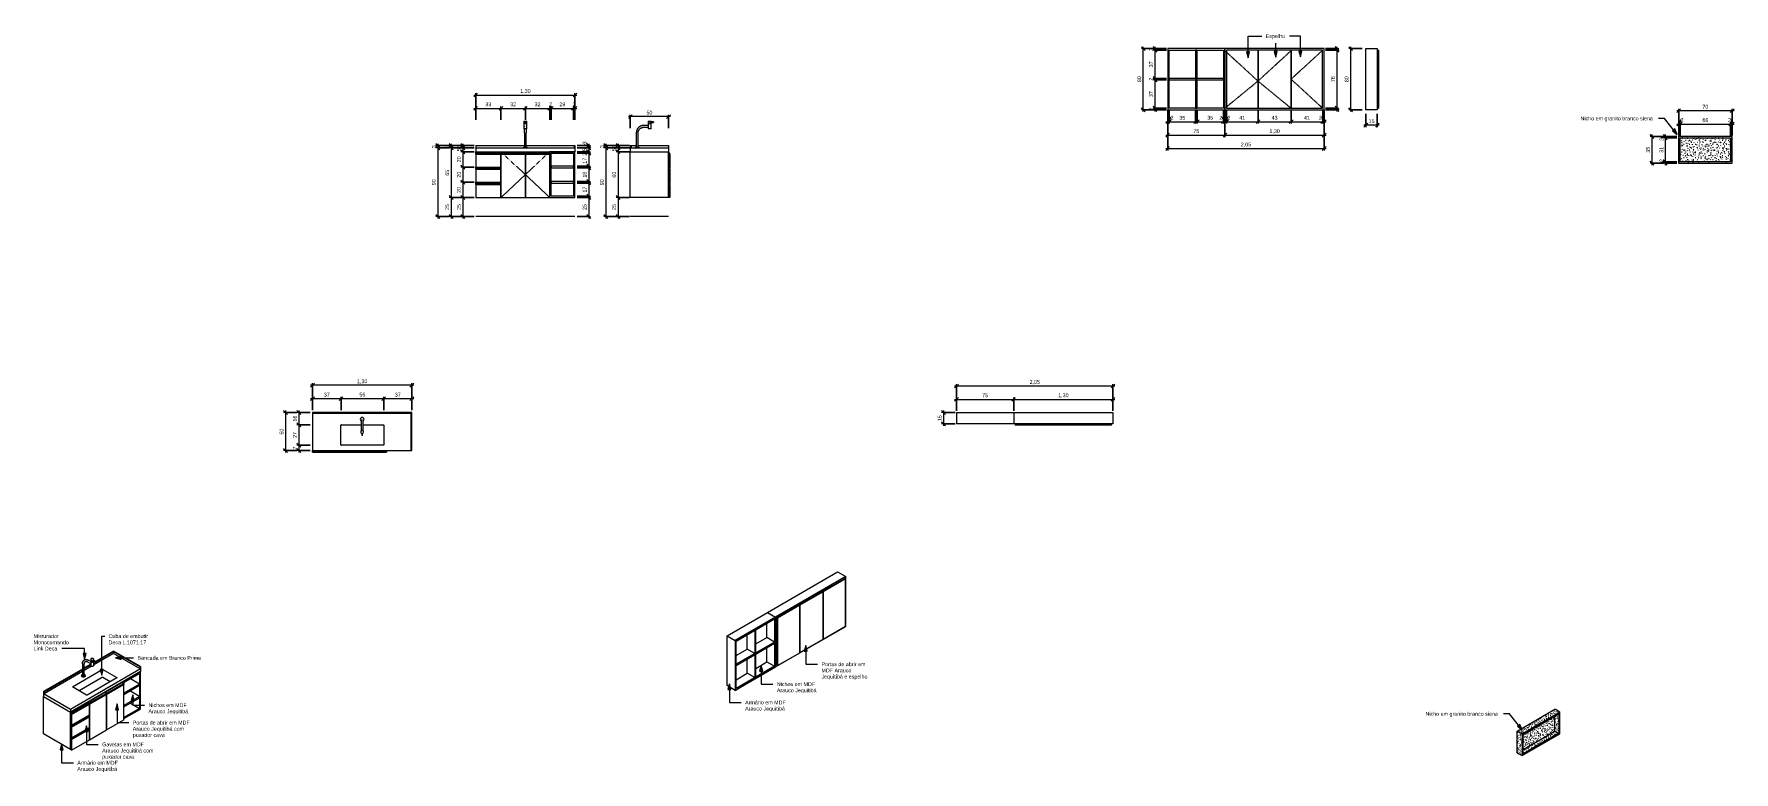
# Model space of a CAD drawing. Header units: millimetres. Extents: x -8782 to 13490, y -7093 to 2572.
import ezdxf

# ---------------------------------------------------------------- set-up
doc = ezdxf.new("R2010")
doc.units = ezdxf.units.MM
doc.linetypes.add('Dash', pattern=[6.35, 3.175, -3.175])
doc.linetypes.add('Overhead', pattern=[3.96875, 2.38125, -1.5875])
for name, color, linetype, lineweight in [('A-ANNO-DIMS', 211, 'Continuous', 9), ('A-ANNO-DIMS-25', 211, 'Continuous', 9), ('A-DETL-THIN', 151, 'Continuous', 9), ('A-FLOR-OVHD', 1, 'Overhead', 9), ('A-GENM', 13, 'Continuous', 9), ('G-ANNO-TEXT', 231, 'Continuous', 9), ('I-FURN', 30, 'Continuous', 9), ('Q-CASE-HDLN', 31, 'Dash', 9)]:
    doc.layers.add(name, color=color, linetype=linetype, lineweight=lineweight)
doc.styles.add('@Arial Unicode MS', font='ARIALUNI.TTF', dxfattribs={"height": 50})
doc.styles.add('Arial', font='arial.ttf', dxfattribs={"height": 50})
doc.dimstyles.new('CRT_-__Metros_-_Linha_de_chamada_3_5_mm', dxfattribs={"dimscale": 304.8, "dimtxt": 50.292243, "dimasz": 0.164042, "dimexe": 0.082021, "dimexo": 0.0625, "dimgap": 0.04101, "dimtad": 1, "dimdec": 0, "dimlfac": 0.1, "dimdsep": 46, "dimtxsty": '@Arial Unicode MS', "dimblk1": 'OBLIQUE', "dimblk2": 'OBLIQUE', "dimsah": 1, "dimcen": 0.09, "dimdle": 0.082021, "dimazin": 0, "dimtfac": 1, "dimtdec": 4, "dimtix": 1, "dimtmove": 0, "dimatfit": 3, "dimfxl": 0.492126, "dimfxlon": 1, "dimtvp": 1, "dimtolj": 1, "dimtzin": 0, "dimarcsym": 2})
doc.dimstyles.new('CRT_-__Metros_-_Linha_de_chamada_3_5_mm_1', dxfattribs={"dimscale": 304.8, "dimtxt": 50.292243, "dimasz": 0.164042, "dimexe": 0.082021, "dimexo": 0.0625, "dimgap": 0.04101, "dimtad": 1, "dimlfac": 0.001, "dimrnd": 0.01, "dimzin": 0, "dimdsep": 46, "dimtxsty": '@Arial Unicode MS', "dimblk1": 'OBLIQUE', "dimblk2": 'OBLIQUE', "dimsah": 1, "dimcen": 0.09, "dimdle": 0.082021, "dimazin": 0, "dimtfac": 1, "dimtdec": 4, "dimtix": 1, "dimtmove": 0, "dimatfit": 3, "dimfxl": 0.492126, "dimfxlon": 1, "dimtvp": 1, "dimtolj": 1, "dimtzin": 0, "dimarcsym": 2})
doc.dimstyles.new('CRT_-__Metros_-_Linha_de_chamada_3_5_mm_2', dxfattribs={"dimscale": 304.8, "dimtxt": 50.292243, "dimasz": 0.164042, "dimexe": 0.082021, "dimexo": 0.0625, "dimgap": 0.04101, "dimtad": 1, "dimdec": 0, "dimlfac": 0.1, "dimdsep": 46, "dimtxsty": '@Arial Unicode MS', "dimblk1": 'OBLIQUE', "dimblk2": 'OBLIQUE', "dimsah": 1, "dimcen": 0.09, "dimdle": 0.082021, "dimazin": 0, "dimtfac": 1, "dimtdec": 4, "dimtix": 1, "dimtmove": 1, "dimatfit": 3, "dimfxl": 0.492126, "dimfxlon": 1, "dimtvp": 1, "dimtolj": 1, "dimtzin": 0, "dimarcsym": 2})
doc.dimstyles.new('CRT_-__Metros_-_Linha_de_chamada_3_5_mm_3', dxfattribs={"dimscale": 304.8, "dimtxt": 50.292243, "dimasz": 0.164042, "dimexe": 0.082021, "dimexo": 0.0625, "dimgap": 0.04101, "dimtad": 1, "dimdec": 0, "dimlfac": 0.1, "dimdsep": 46, "dimtxsty": '@Arial Unicode MS', "dimblk1": 'OBLIQUE', "dimblk2": 'OBLIQUE', "dimsah": 1, "dimcen": 0.09, "dimdle": 0.082021, "dimazin": 0, "dimtfac": 1, "dimtdec": 4, "dimtix": 1, "dimtmove": 2, "dimatfit": 3, "dimfxl": 0.492126, "dimfxlon": 1, "dimtvp": 1, "dimtolj": 1, "dimtzin": 0, "dimarcsym": 2})
pattern_1 = [(0, (73182.748, -115894.822), (101.6, 14.665), [8.382, -67.818, 8.382, -67.818, -406.4]), (0, (73182.748, -115894.822), (101.6, 14.665), [-152.4, 8.382, -144.018, 8.382, -67.818, -177.8]), (0, (73182.748, -115894.822), (101.6, 14.665), [-381, 8.382, -42.418, 8.382, -118.618]), (135, (73220.848, -115887.49), (-72.7973502, 43.4679752), [5.927, -47.955, 5.927, -335.323]), (135, (73220.848, -115887.49), (-72.7973502, 43.4679752), [-59.809, -47.955, 5.927, -101.836, -179.605]), (135, (73220.848, -115887.49), (-72.7973502, 43.4679752), [-215.526, 5.927, -47.955, 5.927, -119.797]), (135, (73220.848, -115887.49), (-72.7973502, 43.4679752), [-275.335, -29.994, 5.927, -83.876]), (225, (73233.548, -115858.16), (-28.8032876, -58.1326627), [5.927, -47.955, 5.927, -335.323]), (225, (73233.548, -115858.16), (-28.8032876, -58.1326627), [-59.809, -47.955, 5.927, -101.836, -179.605]), (225, (73233.548, -115858.16), (-28.8032876, -58.1326627), [-215.526, 5.927, -47.955, 5.927, -119.797]), (225, (73233.548, -115858.16), (-28.8032876, -58.1326627), [-275.335, -29.994, 5.927, -83.876])]
pattern_2 = [(330, (126356.323, 51033.195), (71.842686, -20.7388177), [6.844, -55.373, 6.844, -387.197]), (330, (126356.323, 51033.195), (71.842686, -20.7388177), [-69.061, -55.373, 6.844, -117.59, -207.39]), (330, (126356.323, 51033.195), (71.842686, -20.7388177), [-248.868, 6.844, -55.373, 6.844, -138.329]), (330, (126356.323, 51033.195), (71.842686, -20.7388177), [-317.929, -34.634, 6.844, -96.851]), (111.206, (126383.264, 51028.011), (-51.4758218, 91.1920367), [8.193, -66.286, -471.701]), (111.206, (126383.264, 51028.011), (-51.4758218, 91.1920367), [-74.479, 8.193, -66.286, -397.222]), (111.206, (126383.264, 51028.011), (-51.4758218, 91.1920367), [-148.958, 8.193, -140.765, -248.264]), (111.206, (126383.264, 51028.011), (-51.4758218, 91.1920367), [-297.916, 8.193, -66.286, -173.785]), (111.206, (126383.264, 51028.011), (-51.4758218, 91.1920367), [-372.395, 8.193, -41.46, -124.132]), (111.206, (126383.264, 51028.011), (-51.4758218, 91.1920367), [-422.048, 8.193, -115.939]), (234.896, (126392.244, 51064.304), (-20.3670257, -70.4522865), [5.153, -41.695, -296.707]), (234.896, (126392.244, 51064.304), (-20.3670257, -70.4522865), [-46.849, 5.153, -41.695, -249.859]), (234.896, (126392.244, 51064.304), (-20.3670257, -70.4522865), [-93.697, 5.153, -88.544, -156.162]), (234.896, (126392.244, 51064.304), (-20.3670257, -70.4522865), [-187.394, 5.153, -41.695, -109.313]), (234.896, (126392.244, 51064.304), (-20.3670257, -70.4522865), [-234.243, 5.153, -26.079, -78.081]), (234.896, (126392.244, 51064.304), (-20.3670257, -70.4522865), [-265.475, 5.153, -72.928])]
pattern_3 = [(0, (-17703.58, -773.8), (101.6, 25.4), [8.382, -67.818, 8.382, -67.818, -406.4]), (0, (-17703.58, -773.8), (101.6, 25.4), [-152.4, 8.382, -144.018, 8.382, -67.818, -177.8]), (0, (-17703.58, -773.8), (101.6, 25.4), [-381, 8.382, -42.418, 8.382, -118.618]), (120, (-17665.48, -761.1), (-72.79705, 75.28818), [8.382, -67.818, 8.382, -67.818, -406.4]), (120, (-17665.48, -761.1), (-72.79705, 75.28818), [-152.4, 8.382, -144.018, 8.382, -67.818, -177.8]), (120, (-17665.48, -761.1), (-72.79705, 75.28818), [-381, 8.382, -42.418, 8.382, -118.618]), (240, (-17652.78, -710.3), (-28.80295, -100.68818), [8.382, -67.818, 8.382, -67.818, -406.4]), (240, (-17652.78, -710.3), (-28.80295, -100.68818), [-152.4, 8.382, -144.018, 8.382, -67.818, -177.8]), (240, (-17652.78, -710.3), (-28.80295, -100.68818), [-381, 8.382, -42.418, 8.382, -118.618])]

msp = doc.modelspace()

# ---------------------------------------------------------------- texts
at = {"layer": 'G-ANNO-TEXT', "color": 7, "char_height": 50, "attachment_point": 1, "style": 'Arial'}
for s, insert, width in [('Espelho', (7354.544, 2569.265), 314.66234), ('Nicho em granito branco siena', (11478.857, 1491.347), 1176.47641), ('Misturador ', (-8787.967, -5289.8), 430.90703), ('Cuba de embutir ', (-7805.343, -5289.8), 663.39641), ('Monocomando ', (-8787.967, -5370.829), 595.25297), ('Link Deca', (-8787.967, -5451.858), 386.81422), ('Deca L.1071.17', (-7805.343, -5370.829), 611.28672), ('Bancada em Branco Prime', (-7426.703, -5574.207), 1036.18109), ('Portas de abrir em ', (1534.63, -5657.147), 735.54828), ('MDF Arauco ', (1534.63, -5738.175), 507.06734), ('Arauco Jequitibá', (949.961, -5998.487), 647.36266), ('Nichos em MDF ', (949.961, -5917.458), 643.35422), ('Jequitibá e espelho', (1534.63, -5819.204), 749.57781), ('Nichos em MDF ', (-7282.717, -6193.069), 643.35422), ('Armário em MDF ', (534.268, -6157.458), 679.43016), ('Arauco Jequitibá', (534.268, -6238.487), 647.36266), ('Portas de abrir em MDF ', (-7487.778, -6421.764), 941.98281), ('Arauco Jequitibá', (-7282.717, -6274.097), 647.36266), ('Nicho em granito branco siena', (9448.311, -6307.101), 1176.47641), ('Arauco Jequitibá com ', (-7487.778, -6502.792), 859.80984), ('puxador cava', (-7487.778, -6583.821), 523.10109), ('Arauco Jequitibá com ', (-7888.769, -6788.249), 847.78453), ('Gavetas em MDF ', (-7888.769, -6707.22), 701.47656), ('puxador cava', (-7888.769, -6869.278), 523.10109), ('Armário em MDF ', (-8215.275, -6947.28), 679.43016), ('Arauco Jequitibá', (-8215.275, -7028.309), 647.36266)]:
    msp.add_mtext(s, dxfattribs=dict(at, insert=insert, width=width))

# ---------------------------------------------------------------- blocks, each defined once
blk = doc.blocks.new('BAMCADA BANHEIRO - BAMCADA BANHEIRO-4679330-VISTA 3D BANCADA')
at = {"layer": 'I-FURN'}
for p, q in [((-7739, -5509), (-7999, -5660)), ((-7999, -5668), (-7739, -5517)), ((-7739, -5542), (-7999, -5692)), ((-7385, -5713), (-7739, -5509)), ((-7739, -5517), (-7392, -5718)), ((-7739, -5517), (-7739, -5542)), ((-7392, -5742), (-7739, -5542)), ((-8147, -5745), (-8658, -6040)), ((-8651, -6044), (-8147, -5753)), ((-8147, -5778), (-8651, -6069)), ((-8304, -6269), (-7385, -5738)), ((-7385, -5779), (-8304, -6309)), ((-8304, -6309), (-7385, -5779)), ((-8278, -5976), (-7889, -5751)), ((-8147, -5675), (-8147, -5828)), ((-8123, -5828), (-8123, -5675)), ((-8039, -5683), (-8123, -5731)), ((-8123, -5739), (-8039, -5691)), ((-8028, -5709), (-8123, -5764)), ((-8081, -5651), (-8035, -5677)), ((-8039, -5647), (-8069, -5630)), ((-8039, -5617), (-8039, -5638)), ((-8039, -5642), (-8039, -5699)), ((-8036, -5638), (-8036, -5642)), ((-8014, -5635), (-7988, -5650)), ((-7983, -5642), (-8008, -5627)), ((-7999, -5636), (-7999, -5617)), ((-7999, -5699), (-7999, -5644)), ((-7882, -5751), (-7698, -5857)), ((-7392, -5718), (-7385, -5713)), ((-7392, -5718), (-7392, -5742)), ((-7385, -5738), (-7392, -5742)), ((-7385, -5713), (-7385, -5738)), ((-7385, -5738), (-7385, -5779)), ((-7385, -6269), (-7385, -5779)), ((-8094, -6086), (-8278, -5980)), ((-7889, -5857), (-8190, -6031)), ((-8160, -5828), (-8160, -5836)), ((-8110, -5836), (-8110, -5828)), ((-7698, -5861), (-8087, -6086)), ((-7786, -5912), (-7882, -5857)), ((-7845, -6044), (-7619, -5913)), ((-7843, -6045), (-7617, -5914)), ((-7843, -6068), (-7617, -5938)), ((-7606, -5933), (-7832, -6064)), ((-7831, -6065), (-7604, -5934)), ((-7604, -5946), (-7831, -6077)), ((-7831, -6077), (-7604, -5946)), ((-7619, -5913), (-7617, -5914)), ((-7617, -5914), (-7617, -5938)), ((-7617, -5938), (-7615, -5939)), ((-7606, -5933), (-7604, -5934)), ((-7604, -5922), (-7399, -5803)), ((-7604, -5934), (-7604, -5922)), ((-7604, -5934), (-7604, -5946)), ((-7399, -5942), (-7604, -6060)), ((-7604, -6412), (-7604, -5946)), ((-7604, -6077), (-7399, -5958)), ((-7399, -5942), (-7520, -5873)), ((-7399, -5803), (-7399, -6261)), ((-7399, -5958), (-7399, -5942)), ((-8658, -6040), (-8651, -6044)), ((-8658, -6040), (-8658, -6065)), ((-8658, -6065), (-8304, -6269)), ((-8658, -6065), (-8658, -6105)), ((-8651, -6069), (-8658, -6065)), ((-8658, -6595), (-8658, -6105)), ((-8658, -6105), (-8304, -6309)), ((-8658, -6105), (-8304, -6309)), ((-8651, -6044), (-8651, -6069)), ((-8304, -6309), (-8071, -6175)), ((-8303, -6310), (-8070, -6176)), ((-8303, -6334), (-8070, -6199)), ((-8058, -6194), (-8292, -6329)), ((-8290, -6330), (-8057, -6195)), ((-8057, -6207), (-8290, -6342)), ((-8290, -6342), (-8057, -6207)), ((-8071, -6175), (-7845, -6044)), ((-8071, -6175), (-8070, -6176)), ((-8070, -6176), (-8071, -6175)), ((-8070, -6176), (-7843, -6045)), ((-8070, -6199), (-7843, -6068)), ((-8070, -6176), (-8070, -6199)), ((-8070, -6199), (-8070, -6176)), ((-8070, -6199), (-8068, -6200)), ((-8068, -6200), (-8070, -6199)), ((-7832, -6064), (-8058, -6194)), ((-8058, -6194), (-8057, -6195)), ((-8057, -6195), (-8058, -6194)), ((-8057, -6195), (-7831, -6065)), ((-7831, -6077), (-8057, -6207)), ((-8057, -6207), (-7831, -6077)), ((-8057, -6195), (-8057, -6207)), ((-8057, -6207), (-8057, -6195)), ((-8057, -6346), (-8057, -6207)), ((-8057, -6207), (-8057, -6673)), ((-7845, -6044), (-7843, -6045)), ((-7843, -6045), (-7845, -6044)), ((-7843, -6045), (-7843, -6068)), ((-7843, -6068), (-7843, -6045)), ((-7843, -6068), (-7842, -6069)), ((-7842, -6069), (-7843, -6068)), ((-7832, -6064), (-7831, -6065)), ((-7831, -6065), (-7832, -6064)), ((-7831, -6065), (-7831, -6077)), ((-7831, -6077), (-7831, -6065)), ((-7831, -6542), (-7831, -6077)), ((-7831, -6077), (-7831, -6542)), ((-7399, -6105), (-7604, -6224)), ((-7604, -6240), (-7399, -6122)), ((-7399, -6105), (-7527, -6032)), ((-7520, -6191), (-7399, -6261)), ((-7399, -6122), (-7399, -6105)), ((-8304, -6269), (-8304, -6309)), ((-8303, -6310), (-8304, -6309)), ((-8304, -6309), (-8304, -6334)), ((-8304, -6309), (-8304, -6799)), ((-8304, -6473), (-8304, -6334)), ((-8290, -6342), (-8304, -6334)), ((-8304, -6334), (-8290, -6342)), ((-8303, -6334), (-8303, -6310)), ((-8301, -6335), (-8303, -6334)), ((-8303, -6497), (-8070, -6362)), ((-8292, -6329), (-8301, -6335)), ((-8290, -6330), (-8292, -6329)), ((-8058, -6358), (-8292, -6492)), ((-8290, -6342), (-8290, -6330)), ((-8290, -6342), (-8290, -6481)), ((-8290, -6481), (-8057, -6346)), ((-8290, -6493), (-8057, -6358)), ((-8057, -6371), (-8290, -6505)), ((-8290, -6505), (-8057, -6371)), ((-8070, -6354), (-8070, -6362)), ((-8070, -6362), (-8068, -6363)), ((-8058, -6358), (-8057, -6358)), ((-8057, -6358), (-8057, -6371)), ((-8057, -6510), (-8057, -6371)), ((-7831, -6542), (-7604, -6412)), ((-7399, -6261), (-7604, -6379)), ((-7604, -6395), (-7385, -6269)), ((-8304, -6799), (-8658, -6595)), ((-8290, -6481), (-8304, -6473)), ((-8303, -6474), (-8304, -6473)), ((-8304, -6473), (-8304, -6497)), ((-8304, -6636), (-8304, -6497)), ((-8290, -6505), (-8304, -6497)), ((-8304, -6497), (-8290, -6505)), ((-8290, -6644), (-8304, -6636)), ((-8303, -6637), (-8304, -6636)), ((-8304, -6636), (-8304, -6661)), ((-8304, -6799), (-8304, -6661)), ((-8290, -6669), (-8304, -6661)), ((-8304, -6661), (-8290, -6669)), ((-8303, -6497), (-8303, -6474)), ((-8301, -6498), (-8303, -6497)), ((-8303, -6660), (-8070, -6525)), ((-8303, -6660), (-8303, -6637)), ((-8301, -6661), (-8303, -6660)), ((-8292, -6492), (-8301, -6498)), ((-8292, -6656), (-8301, -6661)), ((-8290, -6493), (-8292, -6492)), ((-8058, -6521), (-8292, -6656)), ((-8290, -6657), (-8292, -6656)), ((-8290, -6505), (-8290, -6493)), ((-8290, -6505), (-8290, -6644)), ((-8290, -6644), (-8057, -6510)), ((-8290, -6657), (-8057, -6522)), ((-8057, -6534), (-8290, -6669)), ((-8290, -6669), (-8057, -6534)), ((-8290, -6669), (-8290, -6657)), ((-8290, -6669), (-8290, -6808)), ((-8290, -6808), (-8057, -6673)), ((-8070, -6517), (-8070, -6525)), ((-8070, -6525), (-8068, -6526)), ((-8058, -6521), (-8057, -6522)), ((-8057, -6522), (-8057, -6534)), ((-8057, -6673), (-8057, -6534)), ((-8057, -6673), (-7831, -6542)), ((-8290, -6808), (-8304, -6799))]:
    blk.add_line(p, q, dxfattribs=at)
for points in [[(-8147, -5675, 0), (-8147, -5672, 0), (-8147, -5669, 0), (-8146, -5666, 0), (-8146, -5663, 0), (-8145, -5660, 0), (-8145, -5657, 0), (-8144, -5654, 0), (-8143, -5651, 0), (-8142, -5648, 0), (-8141, -5646, 0), (-8140, -5643, 0), (-8138, -5641, 0), (-8137, -5638, 0), (-8135, -5636, 0), (-8133, -5634, 0), (-8131, -5632, 0), (-8129, -5630, 0), (-8127, -5628, 0), (-8125, -5627, 0), (-8122, -5625, 0), (-8120, -5624, 0), (-8117, -5623, 0), (-8115, -5622, 0), (-8112, -5621, 0), (-8109, -5621, 0), (-8106, -5620, 0), (-8103, -5620, 0), (-8101, -5620, 0), (-8098, -5620, 0), (-8095, -5621, 0), (-8092, -5621, 0), (-8089, -5622, 0), (-8086, -5622, 0), (-8083, -5623, 0), (-8081, -5624, 0), (-8078, -5625, 0), (-8075, -5627, 0), (-8072, -5628, 0), (-8069, -5630, 0), (-8069, -5630, 0)], [(-8123, -5675, 0), (-8123, -5673, 0), (-8123, -5671, 0), (-8122, -5668, 0), (-8122, -5666, 0), (-8122, -5664, 0), (-8121, -5662, 0), (-8121, -5661, 0), (-8120, -5659, 0), (-8120, -5657, 0), (-8119, -5656, 0), (-8118, -5654, 0), (-8118, -5653, 0), (-8117, -5652, 0), (-8116, -5651, 0), (-8115, -5650, 0), (-8114, -5649, 0), (-8114, -5648, 0), (-8113, -5648, 0), (-8112, -5647, 0), (-8111, -5646, 0), (-8110, -5646, 0), (-8109, -5645, 0), (-8108, -5645, 0), (-8106, -5645, 0), (-8105, -5645, 0), (-8104, -5644, 0), (-8102, -5644, 0), (-8101, -5644, 0), (-8100, -5644, 0), (-8098, -5644, 0), (-8096, -5645, 0), (-8095, -5645, 0), (-8093, -5646, 0), (-8091, -5646, 0), (-8089, -5647, 0), (-8087, -5648, 0), (-8085, -5648, 0), (-8083, -5649, 0), (-8081, -5650, 0), (-8081, -5651, 0)], [(-8005, -5609, 0), (-8009, -5607, 0), (-8014, -5606, 0), (-8019, -5606, 0), (-8024, -5606, 0), (-8029, -5607, 0), (-8033, -5609, 0), (-8036, -5612, 0), (-8038, -5614, 0), (-8039, -5617, 0), (-8038, -5620, 0), (-8036, -5623, 0), (-8033, -5625, 0)], [(-8033, -5646, 0), (-8036, -5643, 0), (-8038, -5641, 0), (-8039, -5638, 0)], [(-8039, -5640, 0), (-8039, -5642, 0), (-8038, -5645, 0), (-8036, -5648, 0), (-8033, -5650, 0)], [(-8033, -5707, 0), (-8036, -5705, 0), (-8038, -5702, 0), (-8039, -5699, 0)], [(-8031, -5649, 0), (-8034, -5647, 0), (-8035, -5644, 0)], [(-8033, -5625, 0), (-8029, -5627, 0), (-8024, -5628, 0), (-8019, -5629, 0), (-8014, -5628, 0), (-8009, -5627, 0), (-8005, -5625, 0), (-8002, -5623, 0), (-8000, -5620, 0), (-7999, -5617, 0), (-8000, -5614, 0), (-8002, -5612, 0), (-8005, -5609, 0)], [(-8001, -5643, 0), (-8002, -5643, 0), (-8005, -5646, 0), (-8009, -5648, 0), (-8014, -5649, 0), (-8019, -5649, 0), (-8024, -5649, 0), (-8029, -5648, 0), (-8033, -5646, 0)], [(-8033, -5650, 0), (-8029, -5652, 0), (-8024, -5653, 0), (-8019, -5653, 0), (-8014, -5653, 0), (-8009, -5652, 0), (-8005, -5650, 0), (-8002, -5648, 0), (-8000, -5645, 0), (-7999, -5644, 0)], [(-7999, -5699, 0), (-8000, -5702, 0), (-8002, -5705, 0), (-8005, -5707, 0), (-8009, -5709, 0), (-8014, -5710, 0), (-8019, -5711, 0), (-8024, -5710, 0), (-8029, -5709, 0), (-8033, -5707, 0)], [(-8002, -5644, 0), (-8004, -5647, 0), (-8007, -5649, 0), (-8010, -5650, 0), (-8014, -5651, 0), (-8019, -5652, 0), (-8023, -5651, 0), (-8027, -5650, 0), (-8031, -5649, 0)], [(-7982, -5644, 0), (-7982, -5643, 0), (-7982, -5642, 0), (-7983, -5642, 0), (-7984, -5641, 0), (-7985, -5641, 0), (-7985, -5642, 0), (-7986, -5643, 0), (-7987, -5643, 0), (-7988, -5644, 0), (-7989, -5646, 0), (-7989, -5647, 0), (-7989, -5648, 0)], [(-7989, -5648, 0), (-7989, -5649, 0), (-7989, -5650, 0), (-7988, -5650, 0), (-7987, -5650, 0), (-7986, -5650, 0), (-7985, -5650, 0), (-7985, -5649, 0), (-7984, -5648, 0), (-7983, -5647, 0), (-7982, -5646, 0), (-7982, -5645, 0), (-7982, -5644, 0)], [(-7889, -5751, 0), (-7888, -5751, 0), (-7887, -5750, 0), (-7885, -5750, 0), (-7884, -5750, 0), (-7883, -5751, 0), (-7882, -5751, 0)], [(-8278, -5980, 0), (-8279, -5979, 0), (-8279, -5979, 0), (-8279, -5978, 0), (-8279, -5977, 0), (-8279, -5976, 0), (-8278, -5976, 0)], [(-8147, -5815, 0), (-8147, -5815, 0), (-8152, -5818, 0), (-8156, -5821, 0), (-8159, -5824, 0), (-8160, -5828, 0), (-8159, -5831, 0), (-8156, -5835, 0), (-8152, -5838, 0)], [(-8152, -5846, 0), (-8156, -5843, 0), (-8159, -5840, 0), (-8160, -5836, 0)], [(-8152, -5838, 0), (-8147, -5840, 0), (-8141, -5842, 0), (-8135, -5842, 0), (-8128, -5842, 0), (-8122, -5840, 0), (-8117, -5838, 0), (-8113, -5835, 0), (-8111, -5831, 0), (-8110, -5828, 0), (-8111, -5824, 0), (-8113, -5821, 0), (-8117, -5818, 0)], [(-8110, -5836, 0), (-8111, -5840, 0), (-8113, -5843, 0), (-8117, -5846, 0), (-8122, -5848, 0), (-8128, -5850, 0), (-8135, -5850, 0), (-8141, -5850, 0), (-8147, -5848, 0), (-8152, -5846, 0)], [(-8143, -5833, 0), (-8145, -5831, 0), (-8146, -5830, 0), (-8147, -5828, 0)], [(-8123, -5828, 0), (-8123, -5830, 0), (-8124, -5831, 0), (-8126, -5833, 0), (-8129, -5834, 0), (-8132, -5834, 0), (-8135, -5835, 0), (-8138, -5834, 0), (-8141, -5834, 0), (-8143, -5833, 0)], [(-8117, -5818, 0), (-8122, -5815, 0), (-8123, -5815, 0)], [(-7882, -5857, 0), (-7883, -5857, 0), (-7884, -5857, 0), (-7885, -5857, 0), (-7887, -5857, 0), (-7888, -5857, 0), (-7889, -5857, 0)], [(-7698, -5857, 0), (-7697, -5858, 0), (-7697, -5859, 0), (-7697, -5859, 0), (-7697, -5860, 0), (-7697, -5861, 0), (-7698, -5861, 0)], [(-8087, -6086, 0), (-8088, -6086, 0), (-8089, -6087, 0), (-8091, -6087, 0), (-8092, -6087, 0), (-8093, -6086, 0), (-8094, -6086, 0)]]:
    blk.add_polyline3d(points, dxfattribs=at)
blk = doc.blocks.new('BAMCADA BANHEIRO - BAMCADA BANHEIRO-4679330-VISTA SUPERIOR BANCADA')
at = {"layer": 'I-FURN'}
for p, q in [((-13330, -2385), (-14630, -2385)), ((-14630, -2385), (-14630, -2395)), ((-14630, -2395), (-14630, -2885)), ((-14630, -2395), (-13340, -2395)), ((-13340, -2395), (-13340, -2885)), ((-13330, -2885), (-13330, -2385)), ((-14257, -2810), (-14257, -2550)), ((-14252, -2545), (-13992, -2545)), ((-13992, -2560), (-13992, -2624)), ((-13985, -2659), (-13985, -2687)), ((-13975, -2687), (-13975, -2659)), ((-13968, -2545), (-13702, -2545)), ((-13968, -2624), (-13968, -2560)), ((-13697, -2550), (-13697, -2810)), ((-14630, -2887), (-14630, -2885)), ((-14630, -2885), (-13340, -2885)), ((-14630, -2890), (-14630, -2887)), ((-14630, -2887), (-14300, -2887)), ((-14630, -2903), (-14630, -2890)), ((-14630, -2890), (-14300, -2890)), ((-14300, -2885), (-14300, -2887)), ((-14300, -2887), (-14300, -2885)), ((-14300, -2887), (-14300, -2890)), ((-14300, -2890), (-14300, -2887)), ((-14300, -2887), (-13980, -2887)), ((-14300, -2890), (-14300, -2903)), ((-14300, -2903), (-14300, -2890)), ((-14300, -2890), (-13980, -2890)), ((-13702, -2815), (-14252, -2815)), ((-13975, -2687), (-13985, -2687)), ((-13980, -2885), (-13980, -2887)), ((-13980, -2887), (-13980, -2885)), ((-13980, -2887), (-13980, -2890)), ((-13980, -2890), (-13980, -2887)), ((-13980, -2887), (-13660, -2887)), ((-13980, -2890), (-13980, -2903)), ((-13980, -2903), (-13980, -2890)), ((-13980, -2890), (-13660, -2890)), ((-13660, -2885), (-13660, -2887)), ((-13660, -2887), (-13660, -2890)), ((-13660, -2890), (-13660, -2903)), ((-13340, -2885), (-13330, -2885)), ((-14630, -2905), (-14630, -2903)), ((-14300, -2903), (-14630, -2903)), ((-14630, -2905), (-14300, -2905)), ((-14300, -2903), (-14300, -2905)), ((-14300, -2905), (-14300, -2903)), ((-13980, -2903), (-14300, -2903)), ((-14300, -2905), (-13980, -2905)), ((-13980, -2903), (-13980, -2905)), ((-13980, -2905), (-13980, -2903)), ((-13660, -2903), (-13980, -2903)), ((-13980, -2905), (-13660, -2905)), ((-13660, -2903), (-13660, -2905))]:
    blk.add_line(p, q, dxfattribs=at)
at = {"layer": 'I-FURN', "flags": 128}
for points in [[(-13992, -2475), (-13992, -2475), (-13992, -2476), (-13992, -2476), (-13992, -2476), (-13992, -2477), (-13992, -2478), (-13992, -2479), (-13992, -2480), (-13992, -2481), (-13992, -2482), (-13992, -2483), (-13992, -2485), (-13992, -2487), (-13992, -2488), (-13992, -2490), (-13992, -2492), (-13992, -2494), (-13992, -2496), (-13992, -2499), (-13992, -2501), (-13992, -2504), (-13992, -2506), (-13992, -2509), (-13992, -2512), (-13992, -2514), (-13992, -2517), (-13992, -2520), (-13992, -2523), (-13992, -2526), (-13992, -2530), (-13992, -2533), (-13992, -2536), (-13992, -2539), (-13992, -2543), (-13992, -2546), (-13992, -2549), (-13992, -2553), (-13992, -2556), (-13992, -2559), (-13992, -2560)], [(-13968, -2560), (-13968, -2557), (-13968, -2554), (-13968, -2550), (-13968, -2547), (-13968, -2543), (-13968, -2540), (-13968, -2537), (-13968, -2534), (-13968, -2530), (-13968, -2527), (-13968, -2524), (-13968, -2521), (-13968, -2518), (-13968, -2515), (-13968, -2512), (-13968, -2510), (-13968, -2507), (-13968, -2504), (-13968, -2502), (-13968, -2499), (-13968, -2497), (-13968, -2495), (-13968, -2493), (-13968, -2491), (-13968, -2489), (-13968, -2487), (-13968, -2485), (-13968, -2484), (-13968, -2482), (-13968, -2481), (-13968, -2480), (-13968, -2479), (-13968, -2478), (-13968, -2477), (-13968, -2477), (-13968, -2476), (-13968, -2476), (-13968, -2475), (-13968, -2475), (-13968, -2475)]]:
    blk.add_lwpolyline(points, dxfattribs=at)
at = {"layer": 'I-FURN'}
for centre, radius, start, end in [((-14252, -2550), 5, 90, 180), ((-13980, -2475), 25, 0, 180), ((-13980, -2475), 25, 180, 241.1413), ((-13980, -2640), 20, 0, 180), ((-13980, -2640), 20, 180, 0), ((-13980, -2475), 25, 298.8587, 0), ((-13702, -2550), 5, 0, 90), ((-14252, -2810), 5, 180, 270), ((-13702, -2810), 5, 270, 0)]:
    blk.add_arc(centre, radius, start, end, dxfattribs=at)
blk = doc.blocks.new('BAMCADA BANHEIRO - BAMCADA BANHEIRO-4679330-VISTA FRONTAL BANCADA')
at = {"layer": 'I-FURN'}
for p, q in [((-14000, 1430), (-14000, 1405)), ((-14000, 1430), (-13960, 1430)), ((-13960, 1405), (-14000, 1405)), ((-14000, 1400), (-14000, 1330)), ((-14000, 1400), (-13960, 1400)), ((-13997, 1405), (-13997, 1400)), ((-13963, 1400), (-13963, 1405)), ((-13960, 1405), (-13960, 1430)), ((-13960, 1330), (-13960, 1400)), ((-13960, 1330), (-14000, 1330)), ((-13992, 1277), (-13992, 1090)), ((-13968, 1090), (-13968, 1277)), ((-14630, 1110), (-13992, 1110)), ((-14630, 1110), (-14630, 1080)), ((-14630, 1080), (-13330, 1080)), ((-14630, 1080), (-14630, 1030)), ((-14630, 1015), (-14630, 1030)), ((-14630, 1030), (-14300, 1030)), ((-14630, 1000), (-14630, 1015)), ((-14630, 1015), (-14300, 1015)), ((-14300, 1000), (-14630, 1000)), ((-14630, 1000), (-14630, 830)), ((-14630, 1000), (-14300, 1000)), ((-14300, 1030), (-14300, 1015)), ((-14300, 1015), (-14300, 1030)), ((-14300, 1030), (-13980, 1030)), ((-14300, 1015), (-14300, 1000)), ((-14300, 1000), (-14300, 1015)), ((-14300, 1015), (-13980, 1015)), ((-14300, 830), (-14300, 1000)), ((-13980, 1000), (-14300, 1000)), ((-14300, 1000), (-14300, 430)), ((-14300, 1000), (-13980, 1000)), ((-14005, 1090), (-14005, 1080)), ((-14005, 1090), (-13955, 1090)), ((-13980, 1030), (-13980, 1015)), ((-13980, 1015), (-13980, 1030)), ((-13980, 1030), (-13660, 1030)), ((-13980, 1015), (-13980, 1000)), ((-13980, 1000), (-13980, 1015)), ((-13980, 1015), (-13660, 1015)), ((-13980, 430), (-13980, 1000)), ((-13660, 1000), (-13980, 1000)), ((-13980, 1000), (-13980, 430)), ((-13980, 1000), (-13660, 1000)), ((-13968, 1110), (-13340, 1110)), ((-13955, 1080), (-13955, 1090)), ((-13660, 1030), (-13660, 1015)), ((-13330, 1030), (-13660, 1030)), ((-13660, 1030), (-13330, 1030)), ((-13660, 1015), (-13660, 1000)), ((-13660, 430), (-13660, 1000)), ((-13640, 1010), (-13350, 1010)), ((-13640, 450), (-13640, 1010)), ((-13350, 1010), (-13350, 450)), ((-13340, 1110), (-13330, 1110)), ((-13340, 1110), (-13340, 1080)), ((-13330, 1080), (-13340, 1080)), ((-13330, 1110), (-13330, 1080)), ((-13330, 1080), (-13330, 1030)), ((-13330, 430), (-13330, 1030)), ((-14630, 830), (-14300, 830)), ((-14630, 815), (-14630, 830)), ((-14630, 800), (-14630, 815)), ((-14630, 815), (-14300, 815)), ((-14300, 800), (-14630, 800)), ((-14630, 800), (-14630, 630)), ((-14630, 800), (-14300, 800)), ((-14300, 815), (-14300, 800)), ((-14300, 630), (-14300, 800)), ((-13640, 840), (-13640, 820)), ((-13350, 840), (-13640, 840)), ((-13640, 820), (-13350, 820)), ((-13350, 820), (-13350, 840)), ((-14630, 630), (-14300, 630)), ((-14630, 615), (-14630, 630)), ((-14630, 600), (-14630, 615)), ((-14630, 615), (-14300, 615)), ((-14300, 600), (-14630, 600)), ((-14630, 600), (-14630, 430)), ((-14630, 600), (-14300, 600)), ((-14300, 615), (-14300, 600)), ((-14300, 430), (-14300, 600)), ((-13640, 640), (-13640, 620)), ((-13350, 640), (-13640, 640)), ((-13640, 620), (-13350, 620)), ((-13350, 450), (-13640, 450)), ((-13350, 620), (-13350, 640)), ((-14630, 430), (-14300, 430)), ((-14300, 430), (-13980, 430)), ((-13980, 430), (-13660, 430)), ((-13660, 430), (-13330, 430))]:
    blk.add_line(p, q, dxfattribs=at)
at = {"layer": 'I-FURN', "flags": 128}
for points in [[(-13992, 1362), (-13992, 1363), (-13992, 1363), (-13992, 1364), (-13991, 1364), (-13991, 1365)], [(-13968, 1365), (-13968, 1364), (-13968, 1364), (-13968, 1363), (-13968, 1363), (-13968, 1362)], [(-13992, 1277), (-13992, 1280), (-13992, 1284), (-13992, 1287), (-13992, 1291), (-13992, 1294), (-13992, 1297), (-13992, 1300), (-13992, 1304), (-13992, 1307), (-13992, 1310), (-13992, 1313), (-13992, 1316), (-13992, 1319), (-13992, 1322), (-13992, 1325), (-13992, 1328), (-13992, 1330)], [(-13968, 1330), (-13968, 1328), (-13968, 1326), (-13968, 1323), (-13968, 1320), (-13968, 1317), (-13968, 1314), (-13968, 1311), (-13968, 1308), (-13968, 1305), (-13968, 1301), (-13968, 1298), (-13968, 1295), (-13968, 1291), (-13968, 1288), (-13968, 1285), (-13968, 1281), (-13968, 1278), (-13968, 1277)]]:
    blk.add_lwpolyline(points, dxfattribs=at)
at = {"layer": 'I-FURN'}
for start, end in [(0, 180), (180, 0)]:
    blk.add_arc((-13980, 1418), 5, start, end, dxfattribs=at)
at = {"layer": 'Q-CASE-HDLN'}
for p, q in [((-14300, 1030), (-13980, 730)), ((-13660, 1030), (-13980, 730)), ((-13980, 730), (-14300, 430)), ((-13980, 730), (-13660, 430))]:
    blk.add_line(p, q, dxfattribs=at)
blk = doc.blocks.new('BAMCADA BANHEIRO - BAMCADA BANHEIRO-4679330-VISTA LATERAL BANCADA')
at = {"layer": 'I-FURN'}
for p, q in [((2625, 1374), (2560, 1374)), ((2560, 1350), (2625, 1350)), ((2620, 1430), (2620, 1405)), ((2620, 1430), (2640, 1430)), ((2640, 1405), (2620, 1405)), ((2620, 1400), (2620, 1330)), ((2620, 1400), (2640, 1400)), ((2623, 1405), (2623, 1400)), ((2640, 1430), (2660, 1430)), ((2660, 1405), (2640, 1405)), ((2640, 1400), (2660, 1400)), ((2687, 1423), (2657, 1423)), ((2657, 1413), (2687, 1413)), ((2657, 1400), (2657, 1405)), ((2660, 1405), (2660, 1430)), ((2660, 1330), (2660, 1400)), ((2687, 1423), (2687, 1418)), ((2687, 1418), (2687, 1413)), ((2463, 1277), (2463, 1090)), ((2487, 1090), (2487, 1277)), ((2640, 1330), (2620, 1330)), ((2660, 1330), (2640, 1330)), ((2385, 1110), (2395, 1110)), ((2385, 1110), (2385, 1080)), ((2385, 1080), (2885, 1080)), ((2385, 1080), (2385, 1030)), ((2395, 1080), (2385, 1080)), ((2385, 430), (2385, 1030)), ((2385, 1030), (2885, 1030)), ((2385, 1030), (2885, 1030)), ((2395, 1110), (2463, 1110)), ((2395, 1110), (2395, 1080)), ((2450, 1090), (2450, 1080)), ((2450, 1090), (2475, 1090)), ((2475, 1090), (2500, 1090)), ((2487, 1110), (2885, 1110)), ((2500, 1080), (2500, 1090)), ((2885, 1110), (2885, 1080)), ((2885, 1080), (2885, 1030)), ((2887, 1030), (2885, 1030)), ((2885, 1030), (2885, 1000)), ((2885, 1030), (2885, 430)), ((2885, 830), (2885, 1000)), ((2905, 1000), (2885, 1000)), ((2885, 1000), (2905, 1000)), ((2887, 1002), (2887, 1030)), ((2890, 1002), (2887, 1002)), ((2903, 1015), (2890, 1002)), ((2905, 1015), (2903, 1015)), ((2905, 1000), (2905, 1015)), ((2905, 1000), (2905, 830)), ((2905, 830), (2885, 830)), ((2887, 830), (2885, 830)), ((2885, 830), (2885, 800)), ((2885, 630), (2885, 800)), ((2905, 800), (2885, 800)), ((2885, 800), (2905, 800)), ((2887, 802), (2887, 830)), ((2890, 802), (2887, 802)), ((2903, 815), (2890, 802)), ((2905, 815), (2903, 815)), ((2905, 830), (2905, 815)), ((2905, 800), (2905, 815)), ((2905, 800), (2905, 630)), ((2905, 630), (2885, 630)), ((2887, 630), (2885, 630)), ((2885, 630), (2885, 600)), ((2885, 430), (2885, 600)), ((2905, 600), (2885, 600)), ((2885, 600), (2905, 600)), ((2887, 602), (2887, 630)), ((2890, 602), (2887, 602)), ((2903, 615), (2890, 602)), ((2905, 615), (2903, 615)), ((2905, 630), (2905, 615)), ((2905, 600), (2905, 615)), ((2905, 600), (2905, 430)), ((2885, 430), (2385, 430)), ((2905, 430), (2885, 430))]:
    blk.add_line(p, q, dxfattribs=at)
at = {"layer": 'I-FURN', "flags": 128}
for points in [[(2560, 1374), (2556, 1374), (2553, 1374), (2549, 1373), (2545, 1373), (2541, 1372), (2537, 1371), (2534, 1370), (2530, 1369), (2526, 1368), (2523, 1366), (2519, 1365), (2516, 1363), (2512, 1361), (2509, 1359), (2506, 1357), (2502, 1355), (2499, 1352), (2496, 1350), (2494, 1347), (2491, 1345), (2488, 1342), (2486, 1339), (2483, 1336), (2481, 1333), (2479, 1329), (2477, 1326), (2475, 1323), (2473, 1319), (2471, 1316), (2470, 1312), (2469, 1309), (2467, 1305), (2466, 1301), (2465, 1297), (2465, 1293), (2464, 1290), (2464, 1286), (2463, 1282), (2463, 1278), (2463, 1277)], [(2487, 1277), (2487, 1280), (2488, 1283), (2488, 1286), (2488, 1289), (2489, 1291), (2490, 1294), (2490, 1297), (2491, 1300), (2492, 1303), (2493, 1305), (2494, 1308), (2496, 1311), (2497, 1313), (2499, 1316), (2500, 1318), (2502, 1321), (2504, 1323), (2506, 1325), (2507, 1327), (2510, 1329), (2512, 1331), (2514, 1333), (2516, 1335), (2519, 1337), (2521, 1338), (2523, 1340), (2526, 1341), (2529, 1343), (2531, 1344), (2534, 1345), (2537, 1346), (2539, 1347), (2542, 1348), (2545, 1348), (2548, 1349), (2551, 1349), (2554, 1350), (2557, 1350), (2560, 1350), (2560, 1350)]]:
    blk.add_lwpolyline(points, dxfattribs=at)
blk = doc.blocks.new('ARMÁRIO BANHEIRO - ARMÁRIO BANHEIRO-4333011-VISTA 3D ARMÁRIO')
at = {"layer": 'I-FURN'}
for p, q in [((-8658, -5003), (-7739, -4472)), ((-7633, -4534), (-8552, -5064)), ((-8538, -5072), (-7647, -4558)), ((-7939, -4727), (-7647, -4558)), ((-7636, -4564), (-7928, -4733)), ((-7739, -4472), (-7633, -4534)), ((-7636, -4564), (-7647, -4558)), ((-7636, -5185), (-7636, -4564)), ((-7633, -5187), (-7633, -4534)), ((-8236, -4898), (-8250, -4906)), ((-8245, -4904), (-7939, -4727)), ((-7929, -4733), (-8235, -4910)), ((-7934, -4724), (-7949, -4732)), ((-7929, -4733), (-7939, -4727)), ((-7939, -4727), (-7939, -4727)), ((-7939, -4727), (-7928, -4733)), ((-7929, -5354), (-7929, -4733)), ((-7928, -4733), (-7928, -5353)), ((-9188, -5309), (-8658, -5003)), ((-8552, -5064), (-9082, -5371)), ((-9068, -5379), (-8566, -5089)), ((-8658, -5003), (-8552, -5064)), ((-8658, -5003), (-8552, -5064)), ((-8566, -5089), (-8566, -5709)), ((-8552, -5718), (-8552, -5064)), ((-8552, -5064), (-8552, -5718)), ((-8538, -5072), (-8246, -4904)), ((-8538, -5693), (-8538, -5072)), ((-8538, -5072), (-8527, -5079)), ((-8538, -5693), (-8538, -5072)), ((-8235, -4910), (-8527, -5079)), ((-8527, -5079), (-8527, -5699)), ((-8235, -4910), (-8246, -4904)), ((-8245, -4904), (-8245, -4904)), ((-8245, -4904), (-8235, -4910)), ((-8235, -4910), (-8235, -5530)), ((-8235, -5531), (-8235, -4910)), ((-9188, -5962), (-9188, -5309)), ((-9188, -5309), (-9082, -5371)), ((-8923, -5483), (-8923, -5295)), ((-8810, -5230), (-8824, -5238)), ((-8824, -5238), (-8824, -5540)), ((-8810, -5532), (-8810, -5230)), ((-8810, -5417), (-8665, -5334)), ((-8665, -5334), (-8665, -5146)), ((-8566, -5391), (-8665, -5334)), ((-8538, -5160), (-8538, -5176)), ((-8092, -5452), (-7633, -5187)), ((-7928, -5353), (-7636, -5185)), ((-9082, -5371), (-9082, -6024)), ((-9068, -5999), (-9068, -5379)), ((-8566, -5391), (-9068, -5681)), ((-9068, -5697), (-8566, -5407)), ((-9068, -5566), (-8923, -5483)), ((-8824, -5540), (-8923, -5483)), ((-8824, -5540), (-8810, -5532)), ((-8810, -5548), (-8824, -5556)), ((-8824, -5556), (-8824, -5858)), ((-8810, -5850), (-8810, -5548)), ((-8665, -5652), (-8665, -5464)), ((-8566, -5407), (-8566, -5391)), ((-8552, -5718), (-8092, -5452)), ((-8538, -5426), (-8538, -5443)), ((-8527, -5699), (-8235, -5531)), ((-8235, -5530), (-7929, -5354)), ((-8235, -5530), (-8235, -5530)), ((-7929, -5353), (-7928, -5353)), ((-9068, -5681), (-9068, -5697)), ((-8566, -5709), (-9068, -5999)), ((-9012, -5983), (-8552, -5718)), ((-8923, -5801), (-8923, -5613)), ((-8810, -5736), (-8665, -5652)), ((-8665, -5652), (-8566, -5709)), ((-8538, -5693), (-8527, -5699)), ((-9082, -6024), (-9188, -5962)), ((-9082, -6024), (-9012, -5983)), ((-9068, -5885), (-8923, -5801)), ((-8824, -5858), (-8923, -5801)), ((-8824, -5858), (-8810, -5850))]:
    blk.add_line(p, q, dxfattribs=at)
blk = doc.blocks.new('ARMÁRIO BANHEIRO - ARMÁRIO BANHEIRO-4333011-VISTA SUPERIOR ARMÁRIO')
at = {"layer": 'I-FURN'}
for p, q in [((-15380, -2385), (-14630, -2385)), ((-15380, -2385), (-15380, -2535)), ((-14630, -2385), (-14630, -2535)), ((-14630, -2385), (-13330, -2385)), ((-14630, -2385), (-14630, -2535)), ((-13330, -2385), (-13330, -2535)), ((-14630, -2535), (-15380, -2535)), ((-13330, -2535), (-14630, -2535)), ((-14610, -2535), (-14610, -2550)), ((-14197, -2550), (-14610, -2550)), ((-14197, -2550), (-14197, -2535)), ((-14196, -2535), (-14196, -2550)), ((-13763, -2550), (-14196, -2550)), ((-13763, -2550), (-13763, -2535)), ((-13763, -2535), (-13763, -2550)), ((-13350, -2550), (-13763, -2550)), ((-13350, -2550), (-13350, -2535))]:
    blk.add_line(p, q, dxfattribs=at)
blk = doc.blocks.new('ARMÁRIO BANHEIRO - ARMÁRIO BANHEIRO-4333011-VISTA FRONTAL ARMÁRIO')
at = {"layer": 'I-FURN'}
for p, q in [((-14629.650772, 2380), (-15379.650772, 2380)), ((-15379.650772, 2380), (-15379.650772, 1580)), ((-15359.650772, 1600), (-15359.650772, 2360)), ((-15359.650772, 2360), (-14649.650772, 2360)), ((-14994.650772, 2360), (-15014.650772, 2360)), ((-15014.650772, 2360), (-15014.650772, 1990)), ((-14994.650772, 1990), (-14994.650772, 2360)), ((-14649.650772, 2360), (-14649.650772, 1600)), ((-14629.650772, 1580), (-14629.650772, 2380)), ((-13329.650772, 2380), (-14629.650772, 2380)), ((-14629.650772, 2380), (-14629.650772, 1580)), ((-14196.650772, 2360), (-14609.650772, 2360)), ((-14609.650772, 2360), (-14609.650772, 1600)), ((-14196.650772, 1600), (-14196.650772, 2360)), ((-14196.150772, 2360), (-14196.650772, 2360)), ((-14196.650772, 2360), (-14196.150772, 2360)), ((-13763.150772, 2360), (-14196.150772, 2360)), ((-14196.150772, 2360), (-14196.150772, 1600)), ((-13763.150772, 1600), (-13763.150772, 2360)), ((-13762.650772, 2360), (-13763.150772, 2360)), ((-13763.150772, 2360), (-13762.650772, 2360)), ((-13349.650772, 2360), (-13762.650772, 2360)), ((-13762.650772, 2360), (-13762.650772, 1600)), ((-13349.650772, 1600), (-13349.650772, 2360)), ((-13329.650772, 1580), (-13329.650772, 2380)), ((-14649.650772, 1990), (-15359.650772, 1990)), ((-15359.650772, 1990), (-15359.650772, 1970)), ((-15359.650772, 1970), (-14649.650772, 1970)), ((-15014.650772, 1990), (-14994.650772, 1990)), ((-14994.650772, 1970), (-15014.650772, 1970)), ((-15014.650772, 1970), (-15014.650772, 1600)), ((-14994.650772, 1600), (-14994.650772, 1970)), ((-14649.650772, 1970), (-14649.650772, 1990)), ((-15379.650772, 1580), (-15279.650772, 1580)), ((-14649.650772, 1600), (-15359.650772, 1600)), ((-15279.650772, 1580), (-14629.650772, 1580)), ((-15014.650772, 1600), (-14994.650772, 1600)), ((-14629.650772, 1580), (-13979.650772, 1580)), ((-14609.650772, 1600), (-14196.650772, 1600)), ((-14196.650772, 1600), (-14196.150772, 1600)), ((-14196.150772, 1600), (-14196.650772, 1600)), ((-14196.150772, 1600), (-13763.150772, 1600)), ((-13979.650772, 1580), (-13329.650772, 1580)), ((-13763.150772, 1600), (-13762.650772, 1600)), ((-13762.650772, 1600), (-13763.150772, 1600)), ((-13762.650772, 1600), (-13349.650772, 1600))]:
    blk.add_line(p, q, dxfattribs=at)
blk = doc.blocks.new('ARMÁRIO BANHEIRO - ARMÁRIO BANHEIRO-4333011-VISTA LATERAL ARMÁRIO')
at = {"layer": 'I-FURN'}
for p, q in [((2385, 1580), (2385, 2380)), ((2385, 2380), (2535, 2380)), ((2535, 2380), (2535, 1580)), ((2535, 2360), (2550, 2360)), ((2550, 2360), (2550, 1600)), ((2535, 1580), (2385, 1580)), ((2535, 1600), (2550, 1600))]:
    blk.add_line(p, q, dxfattribs=at)
blk = doc.blocks.new('CRT_MGN_BNH_Nicho para parede em granito - Tipo 1-4681522-VISTA 3D NICHO')
at = {"layer": 'A-GENM'}
h = blk.add_hatch(dxfattribs=at)
h.set_pattern_fill('FP_2', color=256, style=0, pattern_type=2)
h.set_pattern_definition(pattern_1)
h.paths.add_polyline_path([(-9835, -6565), (-9340, -6279), (-9355, -6271), (-9850, -6557)])
h = blk.add_hatch(dxfattribs=at)
h.set_pattern_fill('FP_2', color=256, style=0, pattern_type=2)
h.set_pattern_definition(pattern_1)
h.paths.add_polyline_path([(-9786, -6593), (-9291, -6308), (-9340, -6279), (-9835, -6565)])
h = blk.add_hatch(dxfattribs=at)
h.set_pattern_fill('FP_1', color=256, style=0, pattern_type=2)
h.set_pattern_definition([(30, (-62959.509, 98935.186), (71.8421868, 62.2176823), [6.844, -55.373, 6.844, -387.197]), (30, (-62959.509, 98935.186), (71.8421868, 62.2176823), [-69.061, -55.373, 6.844, -117.59, -207.39]), (30, (-62959.509, 98935.186), (71.8421868, 62.2176823), [-248.868, 6.844, -55.373, 6.844, -138.329]), (30, (-62959.509, 98935.186), (71.8421868, 62.2176823), [-317.929, -34.634, 6.844, -96.851]), (125.104, (-62932.568, 98961.11), (-51.474941, 31.7533243), [5.153, -41.695, 5.153, -291.554]), (125.104, (-62932.568, 98961.11), (-51.474941, 31.7533243), [-52.002, -41.695, 5.153, -88.544, -156.162]), (125.104, (-62932.568, 98961.11), (-51.474941, 31.7533243), [-187.394, 5.153, -41.695, 5.153, -104.16]), (125.104, (-62932.568, 98961.11), (-51.474941, 31.7533243), [-239.396, -26.079, 5.153, -72.928]), (248.794, (-62923.588, 99007.773), (-20.3661863, -93.9702035), [8.193, -66.286, -471.701]), (248.794, (-62923.588, 99007.773), (-20.3661863, -93.9702035), [-74.479, 8.193, -66.286, -397.222]), (248.794, (-62923.588, 99007.773), (-20.3661863, -93.9702035), [-148.958, 8.193, -140.765, -248.264]), (248.794, (-62923.588, 99007.773), (-20.3661863, -93.9702035), [-297.916, 8.193, -66.286, -173.785]), (248.794, (-62923.588, 99007.773), (-20.3661863, -93.9702035), [-372.395, 8.193, -41.46, -124.132]), (248.794, (-62923.588, 99007.773), (-20.3661863, -93.9702035), [-422.048, 8.193, -115.939])])
h.paths.add_polyline_path([(-9786, -6879), (-9291, -6593), (-9291, -6308), (-9786, -6593)])
h.paths.add_polyline_path([(-9772, -6855), (-9772, -6601), (-9305, -6332), (-9305, -6585)])
h = blk.add_hatch(dxfattribs=at)
h.set_pattern_fill('FP_6', color=256, style=0, pattern_type=2)
h.set_pattern_definition([(30, (-63009.007, 98963.764), (71.8421868, 62.2176823), [6.844, -55.373, 6.844, -387.197]), (30, (-63009.007, 98963.764), (71.8421868, 62.2176823), [-69.061, -55.373, 6.844, -117.59, -207.39]), (30, (-63009.007, 98963.764), (71.8421868, 62.2176823), [-248.868, 6.844, -55.373, 6.844, -138.329]), (30, (-63009.007, 98963.764), (71.8421868, 62.2176823), [-317.929, -34.634, 6.844, -96.851]), (125.104, (-62982.066, 98989.687), (-51.474941, 31.7533243), [5.153, -41.695, -296.707]), (125.104, (-62982.066, 98989.687), (-51.474941, 31.7533243), [-46.849, 5.153, -41.695, -249.859]), (125.104, (-62982.066, 98989.687), (-51.474941, 31.7533243), [-93.697, 5.153, -88.544, -156.162]), (125.104, (-62982.066, 98989.687), (-51.474941, 31.7533243), [-187.394, 5.153, -41.695, -109.313]), (125.104, (-62982.066, 98989.687), (-51.474941, 31.7533243), [-234.243, 5.153, -26.079, -78.081]), (125.104, (-62982.066, 98989.687), (-51.474941, 31.7533243), [-265.475, 5.153, -72.928]), (248.794, (-62973.086, 99036.35), (-20.3661863, -93.9702035), [8.193, -66.286, -471.701]), (248.794, (-62973.086, 99036.35), (-20.3661863, -93.9702035), [-74.479, 8.193, -66.286, -397.222]), (248.794, (-62973.086, 99036.35), (-20.3661863, -93.9702035), [-148.958, 8.193, -140.765, -248.264]), (248.794, (-62973.086, 99036.35), (-20.3661863, -93.9702035), [-297.916, 8.193, -66.286, -173.785]), (248.794, (-62973.086, 99036.35), (-20.3661863, -93.9702035), [-372.395, 8.193, -41.46, -124.132]), (248.794, (-62973.086, 99036.35), (-20.3661863, -93.9702035), [-422.048, 8.193, -115.939])])
h.paths.add_polyline_path([(-9772, -6797), (-9355, -6557), (-9355, -6361), (-9772, -6601)])
h = blk.add_hatch(dxfattribs=at)
h.set_pattern_fill('FP_4', color=256, style=0, pattern_type=2)
h.set_pattern_definition([(330, (126837.156, 51310.804), (71.842686, -20.7388177), [6.844, -55.373, 6.844, -387.197]), (330, (126837.156, 51310.804), (71.842686, -20.7388177), [-69.061, -55.373, 6.844, -117.59, -207.39]), (330, (126837.156, 51310.804), (71.842686, -20.7388177), [-248.868, 6.844, -55.373, 6.844, -138.329]), (330, (126837.156, 51310.804), (71.842686, -20.7388177), [-317.929, -34.634, 6.844, -96.851]), (111.206, (126864.097, 51305.619), (-51.4758218, 91.1920367), [8.193, -66.286, -471.701]), (111.206, (126864.097, 51305.619), (-51.4758218, 91.1920367), [-74.479, 8.193, -66.286, -397.222]), (111.206, (126864.097, 51305.619), (-51.4758218, 91.1920367), [-148.958, 8.193, -140.765, -248.264]), (111.206, (126864.097, 51305.619), (-51.4758218, 91.1920367), [-297.916, 8.193, -66.286, -173.785]), (111.206, (126864.097, 51305.619), (-51.4758218, 91.1920367), [-372.395, 8.193, -41.46, -124.132]), (111.206, (126864.097, 51305.619), (-51.4758218, 91.1920367), [-422.048, 8.193, -115.939]), (234.896, (126873.077, 51341.913), (-20.3670257, -70.4522865), [5.153, -41.695, -296.707]), (234.896, (126873.077, 51341.913), (-20.3670257, -70.4522865), [-46.849, 5.153, -41.695, -249.859]), (234.896, (126873.077, 51341.913), (-20.3670257, -70.4522865), [-93.697, 5.153, -88.544, -156.162]), (234.896, (126873.077, 51341.913), (-20.3670257, -70.4522865), [-187.394, 5.153, -41.695, -109.313]), (234.896, (126873.077, 51341.913), (-20.3670257, -70.4522865), [-234.243, 5.153, -26.079, -78.081]), (234.896, (126873.077, 51341.913), (-20.3670257, -70.4522865), [-265.475, 5.153, -72.928])])
h.paths.add_polyline_path([(-9305, -6585), (-9305, -6332), (-9355, -6361), (-9355, -6557), (-9340, -6565)])
h = blk.add_hatch(dxfattribs=at)
h.set_pattern_fill('FP_3', color=256, style=0, pattern_type=2)
h.set_pattern_definition(pattern_2)
h.paths.add_polyline_path([(-9835, -6850), (-9835, -6565), (-9850, -6557), (-9850, -6842)])
h = blk.add_hatch(dxfattribs=at)
h.set_pattern_fill('FP_3', color=256, style=0, pattern_type=2)
h.set_pattern_definition(pattern_2)
h.paths.add_polyline_path([(-9786, -6879), (-9786, -6593), (-9835, -6565), (-9835, -6850)])
h = blk.add_hatch(dxfattribs=at)
h.set_pattern_fill('FP_5', color=256, style=0, pattern_type=2)
h.set_pattern_definition([(0, (73182.748, -116164.266), (101.6, 14.665), [8.382, -67.818, 8.382, -67.818, -406.4]), (0, (73182.748, -116164.266), (101.6, 14.665), [-152.4, 8.382, -144.018, 8.382, -67.818, -177.8]), (0, (73182.748, -116164.266), (101.6, 14.665), [-381, 8.382, -42.418, 8.382, -118.618]), (135, (73220.848, -116156.934), (-72.7973502, 43.4679752), [5.927, -47.955, 5.927, -335.323]), (135, (73220.848, -116156.934), (-72.7973502, 43.4679752), [-59.809, -47.955, 5.927, -101.836, -179.605]), (135, (73220.848, -116156.934), (-72.7973502, 43.4679752), [-215.526, 5.927, -47.955, 5.927, -119.797]), (135, (73220.848, -116156.934), (-72.7973502, 43.4679752), [-275.335, -29.994, 5.927, -83.876]), (225, (73233.548, -116127.604), (-28.8032876, -58.1326627), [5.927, -47.955, 5.927, -335.323]), (225, (73233.548, -116127.604), (-28.8032876, -58.1326627), [-59.809, -47.955, 5.927, -101.836, -179.605]), (225, (73233.548, -116127.604), (-28.8032876, -58.1326627), [-215.526, 5.927, -47.955, 5.927, -119.797]), (225, (73233.548, -116127.604), (-28.8032876, -58.1326627), [-275.335, -29.994, 5.927, -83.876])])
h.paths.add_polyline_path([(-9772, -6855), (-9305, -6585), (-9355, -6557), (-9772, -6797)])
for p, q in [((-9850, -6557), (-9355, -6271)), ((-9291, -6308), (-9786, -6593)), ((-9772, -6601), (-9305, -6332)), ((-9340, -6279), (-9355, -6271)), ((-9355, -6557), (-9355, -6361)), ((-9291, -6308), (-9340, -6279)), ((-9305, -6332), (-9305, -6585)), ((-9291, -6593), (-9291, -6308)), ((-9850, -6842), (-9850, -6557)), ((-9850, -6557), (-9835, -6565)), ((-9835, -6565), (-9786, -6593)), ((-9786, -6593), (-9786, -6879)), ((-9786, -6879), (-9291, -6593)), ((-9772, -6797), (-9355, -6557)), ((-9305, -6585), (-9772, -6855)), ((-9772, -6855), (-9772, -6601)), ((-9355, -6557), (-9305, -6585)), ((-9850, -6842), (-9835, -6850)), ((-9835, -6850), (-9786, -6879))]:
    blk.add_line(p, q, dxfattribs=at)
blk = doc.blocks.new('CRT_MGN_BNH_Nicho para parede em granito - Tipo 1-4681522-VISTA FRONTAL NICHO')
at = {"layer": 'A-GENM'}
h = blk.add_hatch(dxfattribs=at)
h.set_pattern_fill('FP_7', color=256, style=0, pattern_type=2)
h.set_pattern_definition(pattern_3)
h.paths.add_polyline_path([(-16225, 880), (-15525, 880), (-15525, 1230), (-16225, 1230)])
h.paths.add_polyline_path([(-16205, 900), (-16205, 1210), (-15545, 1210), (-15545, 900)])
h = blk.add_hatch(dxfattribs=at)
h.set_pattern_fill('FP_7', color=256, style=0, pattern_type=2)
h.set_pattern_definition(pattern_3)
h.paths.add_polyline_path([(-16205, 900), (-15545, 900), (-15545, 1210), (-16205, 1210)])
for p, q in [((-15525, 1230), (-16225, 1230)), ((-16225, 1230), (-16225, 880)), ((-16205, 1210), (-15545, 1210)), ((-16205, 900), (-16205, 1210)), ((-15545, 1210), (-15545, 900)), ((-15525, 880), (-15525, 1230)), ((-15545, 900), (-16205, 900)), ((-16225, 880), (-15525, 880))]:
    blk.add_line(p, q, dxfattribs=at)
blk = doc.blocks.new('DIMBLOCK1-VISTA SUPERIOR BANCADA')
at = {"layer": 'A-ANNO-DIMS-25'}
for p, q in [((-5158, -2203), (-4760, -2203)), ((-5133, -2353), (-5133, -2178)), ((-5133, -2203), (-5133, -2353)), ((-4760, -2353), (-4760, -2178)), ((-4760, -2203), (-4760, -2353))]:
    blk.add_line(p, q, dxfattribs=at)
at = {"layer": 'A-ANNO-DIMS-25', "lineweight": 18}
for p, q in [((-5133, -2203), (-5158, -2228)), ((-5133, -2203), (-5108, -2178)), ((-4760, -2203), (-4785, -2228)), ((-4760, -2203), (-4735, -2178))]:
    blk.add_line(p, q, dxfattribs=at)
at = {"layer": 'A-ANNO-DIMS-25', "color": 0, "insert": (-4985, -2126), "char_height": 50, "width": 92.94, "attachment_point": 1, "line_spacing_factor": 1.117605, "style": '@Arial Unicode MS'}
blk.add_mtext('37', dxfattribs=at)
blk = doc.blocks.new('_Oblique')
at = {"color": 0, "linetype": 'ByBlock', "lineweight": -2}
blk.add_line((-0.5, -0.5), (0.5, 0.5), dxfattribs=at)
blk = doc.blocks.new('DIMBLOCK2-VISTA SUPERIOR BANCADA')
at = {"layer": 'A-ANNO-DIMS-25', "lineweight": 18}
for p, q in [((-4760, -2203), (-4785, -2228)), ((-4760, -2203), (-4735, -2178)), ((-4200, -2203), (-4225, -2228)), ((-4200, -2203), (-4175, -2178))]:
    blk.add_line(p, q, dxfattribs=at)
at = {"layer": 'A-ANNO-DIMS-25'}
for p, q in [((-4760, -2353), (-4760, -2178)), ((-4760, -2203), (-4200, -2203)), ((-4760, -2203), (-4760, -2353)), ((-4200, -2353), (-4200, -2178)), ((-4200, -2203), (-4200, -2353))]:
    blk.add_line(p, q, dxfattribs=at)
at = {"layer": 'A-ANNO-DIMS-25', "color": 0, "insert": (-4519, -2126), "char_height": 50, "width": 92.94, "attachment_point": 1, "line_spacing_factor": 1.117605, "style": '@Arial Unicode MS'}
blk.add_mtext('56', dxfattribs=at)
blk = doc.blocks.new('DIMBLOCK3-VISTA SUPERIOR BANCADA')
at = {"layer": 'A-ANNO-DIMS-25', "lineweight": 18}
for p, q in [((-4200, -2203), (-4225, -2228)), ((-4200, -2203), (-4175, -2178)), ((-3833, -2203), (-3858, -2228)), ((-3833, -2203), (-3808, -2178))]:
    blk.add_line(p, q, dxfattribs=at)
at = {"layer": 'A-ANNO-DIMS-25'}
for p, q in [((-4200, -2353), (-4200, -2178)), ((-4200, -2203), (-3808, -2203)), ((-4200, -2203), (-4200, -2353)), ((-3833, -2353), (-3833, -2178)), ((-3833, -2203), (-3833, -2353))]:
    blk.add_line(p, q, dxfattribs=at)
at = {"layer": 'A-ANNO-DIMS-25', "color": 0, "insert": (-4055, -2126), "char_height": 50, "width": 92.94, "attachment_point": 1, "line_spacing_factor": 1.117605, "style": '@Arial Unicode MS'}
blk.add_mtext('37', dxfattribs=at)
blk = doc.blocks.new('DIMBLOCK4-VISTA SUPERIOR BANCADA')
at = {"layer": 'A-ANNO-DIMS-25', "lineweight": 18}
for p, q in [((-5312, -2385), (-5337, -2360)), ((-5312, -2385), (-5287, -2410)), ((-5312, -2545), (-5337, -2520)), ((-5312, -2545), (-5287, -2570))]:
    blk.add_line(p, q, dxfattribs=at)
at = {"layer": 'A-ANNO-DIMS-25'}
for p, q in [((-5162, -2385), (-5337, -2385)), ((-5312, -2360), (-5312, -2545)), ((-5312, -2385), (-5162, -2385)), ((-5162, -2545), (-5337, -2545)), ((-5312, -2545), (-5162, -2545))]:
    blk.add_line(p, q, dxfattribs=at)
at = {"layer": 'A-ANNO-DIMS-25', "color": 0, "insert": (-5389, -2504), "char_height": 50, "width": 92.94, "attachment_point": 1, "rotation": 90, "line_spacing_factor": 1.117605, "style": '@Arial Unicode MS'}
blk.add_mtext('16', dxfattribs=at)
blk = doc.blocks.new('DIMBLOCK5-VISTA SUPERIOR BANCADA')
at = {"layer": 'A-ANNO-DIMS-25', "lineweight": 18}
for p, q in [((-5312, -2545), (-5337, -2520)), ((-5312, -2545), (-5287, -2570)), ((-5312, -2815), (-5337, -2790)), ((-5312, -2815), (-5287, -2840))]:
    blk.add_line(p, q, dxfattribs=at)
at = {"layer": 'A-ANNO-DIMS-25'}
for p, q in [((-5162, -2545), (-5337, -2545)), ((-5312, -2545), (-5312, -2815)), ((-5312, -2545), (-5162, -2545)), ((-5162, -2815), (-5337, -2815)), ((-5312, -2815), (-5162, -2815))]:
    blk.add_line(p, q, dxfattribs=at)
at = {"layer": 'A-ANNO-DIMS-25', "color": 0, "insert": (-5389, -2719), "char_height": 50, "width": 92.94, "attachment_point": 1, "rotation": 90, "line_spacing_factor": 1.117605, "style": '@Arial Unicode MS'}
blk.add_mtext('27', dxfattribs=at)
blk = doc.blocks.new('DIMBLOCK6-VISTA SUPERIOR BANCADA')
at = {"layer": 'A-ANNO-DIMS-25', "lineweight": 18}
for p, q in [((-5312, -2815), (-5337, -2790)), ((-5312, -2885), (-5337, -2860)), ((-5312, -2815), (-5287, -2840)), ((-5312, -2885), (-5287, -2910))]:
    blk.add_line(p, q, dxfattribs=at)
at = {"layer": 'A-ANNO-DIMS-25'}
for p, q in [((-5162, -2815), (-5337, -2815)), ((-5162, -2885), (-5337, -2885)), ((-5312, -2815), (-5312, -2910)), ((-5312, -2815), (-5162, -2815)), ((-5312, -2885), (-5162, -2885))]:
    blk.add_line(p, q, dxfattribs=at)
at = {"layer": 'A-ANNO-DIMS-25', "color": 0, "insert": (-5389, -2870), "char_height": 50, "width": 46.47, "attachment_point": 1, "rotation": 90, "line_spacing_factor": 1.117605, "style": '@Arial Unicode MS'}
blk.add_mtext('7', dxfattribs=at)
blk = doc.blocks.new('DIMBLOCK7-VISTA SUPERIOR BANCADA')
at = {"layer": 'A-ANNO-DIMS-25', "lineweight": 18}
for p, q in [((-5487, -2385), (-5512, -2360)), ((-5487, -2385), (-5462, -2410)), ((-5487, -2885), (-5512, -2860)), ((-5487, -2885), (-5462, -2910))]:
    blk.add_line(p, q, dxfattribs=at)
at = {"layer": 'A-ANNO-DIMS-25'}
for p, q in [((-5337, -2385), (-5512, -2385)), ((-5487, -2360), (-5487, -2910)), ((-5487, -2385), (-5337, -2385)), ((-5337, -2885), (-5512, -2885)), ((-5487, -2885), (-5337, -2885))]:
    blk.add_line(p, q, dxfattribs=at)
at = {"layer": 'A-ANNO-DIMS-25', "color": 0, "insert": (-5564, -2674), "char_height": 50, "width": 92.94, "attachment_point": 1, "rotation": 90, "line_spacing_factor": 1.117605, "style": '@Arial Unicode MS'}
blk.add_mtext('50', dxfattribs=at)
blk = doc.blocks.new('DIMBLOCK8-VISTA SUPERIOR BANCADA')
at = {"layer": 'A-ANNO-DIMS-25', "lineweight": 18}
for p, q in [((-5133, -2028), (-5108, -2003)), ((-3833, -2028), (-3808, -2003)), ((-5133, -2028), (-5158, -2053)), ((-3833, -2028), (-3858, -2053))]:
    blk.add_line(p, q, dxfattribs=at)
at = {"layer": 'A-ANNO-DIMS-25'}
for p, q in [((-5133, -2178), (-5133, -2003)), ((-3833, -2178), (-3833, -2003)), ((-3808, -2028), (-5158, -2028)), ((-5133, -2028), (-5133, -2178)), ((-3833, -2028), (-3833, -2178))]:
    blk.add_line(p, q, dxfattribs=at)
at = {"layer": 'A-ANNO-DIMS-25', "color": 0, "insert": (-4551, -1951), "char_height": 50, "width": 162.34, "attachment_point": 1, "line_spacing_factor": 1.117605, "style": '@Arial Unicode MS'}
blk.add_mtext('1,30', dxfattribs=at)
blk = doc.blocks.new('DIMBLOCK9-VISTA FRONTAL BANCADA')
at = {"layer": 'A-ANNO-DIMS-25', "lineweight": 18}
for p, q in [((-3164, 1110), (-3189, 1135)), ((-3164, 1080), (-3189, 1105)), ((-3164, 1110), (-3139, 1085)), ((-3164, 1080), (-3139, 1055))]:
    blk.add_line(p, q, dxfattribs=at)
at = {"layer": 'A-ANNO-DIMS-25'}
for p, q in [((-3164, 1135), (-3164, 1080)), ((-3014, 1110), (-3189, 1110)), ((-3014, 1080), (-3189, 1080)), ((-3164, 1110), (-3014, 1110)), ((-3164, 1080), (-3014, 1080))]:
    blk.add_line(p, q, dxfattribs=at)
at = {"layer": 'A-ANNO-DIMS-25', "color": 0, "insert": (-3241, 1076), "char_height": 50, "width": 46.47, "attachment_point": 1, "rotation": 90, "line_spacing_factor": 1.117605, "style": '@Arial Unicode MS'}
blk.add_mtext('3', dxfattribs=at)
blk = doc.blocks.new('DIMBLOCK10-VISTA FRONTAL BANCADA')
at = {"layer": 'A-ANNO-DIMS-25', "lineweight": 18}
for p, q in [((-3164, 1080), (-3189, 1105)), ((-3164, 1030), (-3189, 1055)), ((-3164, 1080), (-3139, 1055)), ((-3164, 1030), (-3139, 1005))]:
    blk.add_line(p, q, dxfattribs=at)
at = {"layer": 'A-ANNO-DIMS-25'}
for p, q in [((-3014, 1080), (-3189, 1080)), ((-3014, 1030), (-3189, 1030)), ((-3164, 1080), (-3164, 1030)), ((-3164, 1080), (-3014, 1080)), ((-3164, 1030), (-3014, 1030))]:
    blk.add_line(p, q, dxfattribs=at)
at = {"layer": 'A-ANNO-DIMS-25', "color": 0, "insert": (-3241, 1036), "char_height": 50, "width": 46.47, "attachment_point": 1, "rotation": 90, "line_spacing_factor": 1.117605, "style": '@Arial Unicode MS'}
blk.add_mtext('5', dxfattribs=at)
blk = doc.blocks.new('DIMBLOCK11-VISTA FRONTAL BANCADA')
at = {"layer": 'A-ANNO-DIMS-25', "lineweight": 18}
for p, q in [((-3164, 1030), (-3189, 1055)), ((-3164, 1030), (-3139, 1005)), ((-3164, 830), (-3189, 855)), ((-3164, 830), (-3139, 805))]:
    blk.add_line(p, q, dxfattribs=at)
at = {"layer": 'A-ANNO-DIMS-25'}
for p, q in [((-3014, 1030), (-3189, 1030)), ((-3164, 1030), (-3164, 830)), ((-3164, 1030), (-3014, 1030)), ((-3014, 830), (-3189, 830)), ((-3164, 830), (-3014, 830))]:
    blk.add_line(p, q, dxfattribs=at)
at = {"layer": 'A-ANNO-DIMS-25', "color": 0, "insert": (-3241, 891), "char_height": 50, "width": 92.94, "attachment_point": 1, "rotation": 90, "line_spacing_factor": 1.117605, "style": '@Arial Unicode MS'}
blk.add_mtext('20', dxfattribs=at)
blk = doc.blocks.new('DIMBLOCK12-VISTA FRONTAL BANCADA')
at = {"layer": 'A-ANNO-DIMS-25', "lineweight": 18}
for p, q in [((-3164, 830), (-3189, 855)), ((-3164, 830), (-3139, 805)), ((-3164, 630), (-3189, 655)), ((-3164, 630), (-3139, 605))]:
    blk.add_line(p, q, dxfattribs=at)
at = {"layer": 'A-ANNO-DIMS-25'}
for p, q in [((-3014, 830), (-3189, 830)), ((-3164, 830), (-3164, 630)), ((-3164, 830), (-3014, 830)), ((-3014, 630), (-3189, 630)), ((-3164, 630), (-3014, 630))]:
    blk.add_line(p, q, dxfattribs=at)
at = {"layer": 'A-ANNO-DIMS-25', "color": 0, "insert": (-3241, 691), "char_height": 50, "width": 92.94, "attachment_point": 1, "rotation": 90, "line_spacing_factor": 1.117605, "style": '@Arial Unicode MS'}
blk.add_mtext('20', dxfattribs=at)
blk = doc.blocks.new('DIMBLOCK13-VISTA FRONTAL BANCADA')
at = {"layer": 'A-ANNO-DIMS-25', "lineweight": 18}
for p, q in [((-3164, 630), (-3189, 655)), ((-3164, 430), (-3189, 455)), ((-3164, 630), (-3139, 605)), ((-3164, 430), (-3139, 405))]:
    blk.add_line(p, q, dxfattribs=at)
at = {"layer": 'A-ANNO-DIMS-25'}
for p, q in [((-3014, 630), (-3189, 630)), ((-3164, 630), (-3164, 430)), ((-3164, 630), (-3014, 630)), ((-3014, 430), (-3189, 430)), ((-3164, 430), (-3014, 430))]:
    blk.add_line(p, q, dxfattribs=at)
at = {"layer": 'A-ANNO-DIMS-25', "color": 0, "insert": (-3241, 491), "char_height": 50, "width": 92.94, "attachment_point": 1, "rotation": 90, "line_spacing_factor": 1.117605, "style": '@Arial Unicode MS'}
blk.add_mtext('20', dxfattribs=at)
blk = doc.blocks.new('DIMBLOCK14-VISTA FRONTAL BANCADA')
at = {"layer": 'A-ANNO-DIMS-25', "lineweight": 18}
for p, q in [((-3164, 430), (-3189, 455)), ((-3164, 430), (-3139, 405)), ((-3164, 180), (-3189, 205)), ((-3164, 180), (-3139, 155))]:
    blk.add_line(p, q, dxfattribs=at)
at = {"layer": 'A-ANNO-DIMS-25'}
for p, q in [((-3014, 430), (-3189, 430)), ((-3164, 430), (-3164, 155)), ((-3164, 430), (-3014, 430)), ((-3014, 180), (-3189, 180)), ((-3164, 180), (-3014, 180))]:
    blk.add_line(p, q, dxfattribs=at)
at = {"layer": 'A-ANNO-DIMS-25', "color": 0, "insert": (-3241, 266), "char_height": 50, "width": 92.94, "attachment_point": 1, "rotation": 90, "line_spacing_factor": 1.117605, "style": '@Arial Unicode MS'}
blk.add_mtext('25', dxfattribs=at)
blk = doc.blocks.new('DIMBLOCK15-VISTA FRONTAL BANCADA')
at = {"layer": 'A-ANNO-DIMS-25', "lineweight": 18}
for p, q in [((-3317, 1110), (-3342, 1135)), ((-3317, 1080), (-3342, 1105)), ((-3317, 1110), (-3292, 1085)), ((-3317, 1080), (-3292, 1055))]:
    blk.add_line(p, q, dxfattribs=at)
at = {"layer": 'A-ANNO-DIMS-25'}
for p, q in [((-3317, 1135), (-3317, 1080)), ((-3167, 1110), (-3342, 1110)), ((-3167, 1080), (-3342, 1080)), ((-3317, 1110), (-3167, 1110)), ((-3317, 1080), (-3167, 1080))]:
    blk.add_line(p, q, dxfattribs=at)
at = {"layer": 'A-ANNO-DIMS-25', "color": 0, "insert": (-3394, 1076), "char_height": 50, "width": 46.47, "attachment_point": 1, "rotation": 90, "line_spacing_factor": 1.117605, "style": '@Arial Unicode MS'}
blk.add_mtext('3', dxfattribs=at)
blk = doc.blocks.new('DIMBLOCK16-VISTA FRONTAL BANCADA')
at = {"layer": 'A-ANNO-DIMS-25', "lineweight": 18}
for p, q in [((-3317, 1080), (-3342, 1105)), ((-3317, 1080), (-3292, 1055)), ((-3317, 430), (-3342, 455)), ((-3317, 430), (-3292, 405))]:
    blk.add_line(p, q, dxfattribs=at)
at = {"layer": 'A-ANNO-DIMS-25'}
for p, q in [((-3167, 1080), (-3342, 1080)), ((-3317, 1080), (-3317, 430)), ((-3317, 1080), (-3167, 1080)), ((-3167, 430), (-3342, 430)), ((-3317, 430), (-3167, 430))]:
    blk.add_line(p, q, dxfattribs=at)
at = {"layer": 'A-ANNO-DIMS-25', "color": 0, "insert": (-3394, 716), "char_height": 50, "width": 92.94, "attachment_point": 1, "rotation": 90, "line_spacing_factor": 1.117605, "style": '@Arial Unicode MS'}
blk.add_mtext('65', dxfattribs=at)
blk = doc.blocks.new('DIMBLOCK17-VISTA FRONTAL BANCADA')
at = {"layer": 'A-ANNO-DIMS-25', "lineweight": 18}
for p, q in [((-3317, 430), (-3342, 455)), ((-3317, 430), (-3292, 405)), ((-3317, 180), (-3342, 205)), ((-3317, 180), (-3292, 155))]:
    blk.add_line(p, q, dxfattribs=at)
at = {"layer": 'A-ANNO-DIMS-25'}
for p, q in [((-3167, 430), (-3342, 430)), ((-3317, 430), (-3317, 155)), ((-3317, 430), (-3167, 430)), ((-3167, 180), (-3342, 180)), ((-3317, 180), (-3167, 180))]:
    blk.add_line(p, q, dxfattribs=at)
at = {"layer": 'A-ANNO-DIMS-25', "color": 0, "insert": (-3394, 266), "char_height": 50, "width": 92.94, "attachment_point": 1, "rotation": 90, "line_spacing_factor": 1.117605, "style": '@Arial Unicode MS'}
blk.add_mtext('25', dxfattribs=at)
blk = doc.blocks.new('DIMBLOCK18-VISTA FRONTAL BANCADA')
at = {"layer": 'A-ANNO-DIMS-25', "lineweight": 18}
for p, q in [((-3492, 1110), (-3517, 1135)), ((-3492, 1080), (-3517, 1105)), ((-3492, 1110), (-3467, 1085)), ((-3492, 1080), (-3467, 1055))]:
    blk.add_line(p, q, dxfattribs=at)
at = {"layer": 'A-ANNO-DIMS-25'}
for p, q in [((-3492, 1135), (-3492, 1080)), ((-3342, 1110), (-3517, 1110)), ((-3342, 1080), (-3517, 1080)), ((-3492, 1110), (-3342, 1110)), ((-3492, 1080), (-3342, 1080))]:
    blk.add_line(p, q, dxfattribs=at)
at = {"layer": 'A-ANNO-DIMS-25', "color": 0, "insert": (-3569, 1076), "char_height": 50, "width": 46.47, "attachment_point": 1, "rotation": 90, "line_spacing_factor": 1.117605, "style": '@Arial Unicode MS'}
blk.add_mtext('3', dxfattribs=at)
blk = doc.blocks.new('DIMBLOCK19-VISTA FRONTAL BANCADA')
at = {"layer": 'A-ANNO-DIMS-25', "lineweight": 18}
for p, q in [((-3492, 1080), (-3517, 1105)), ((-3492, 1080), (-3467, 1055)), ((-3492, 180), (-3517, 205)), ((-3492, 180), (-3467, 155))]:
    blk.add_line(p, q, dxfattribs=at)
at = {"layer": 'A-ANNO-DIMS-25'}
for p, q in [((-3342, 1080), (-3517, 1080)), ((-3492, 1080), (-3492, 155)), ((-3492, 1080), (-3342, 1080)), ((-3342, 180), (-3517, 180)), ((-3492, 180), (-3342, 180))]:
    blk.add_line(p, q, dxfattribs=at)
at = {"layer": 'A-ANNO-DIMS-25', "color": 0, "insert": (-3569, 591), "char_height": 50, "width": 92.94, "attachment_point": 1, "rotation": 90, "line_spacing_factor": 1.117605, "style": '@Arial Unicode MS'}
blk.add_mtext('90', dxfattribs=at)
blk = doc.blocks.new('DIMBLOCK20-VISTA FRONTAL BANCADA')
at = {"layer": 'A-ANNO-DIMS-25'}
for p, q in [((-1575, 1126), (-1515, 1095)), ((-1575, 1126), (-1575, 1126)), ((-1515, 1135), (-1515, 1080)), ((-1665, 1110), (-1490, 1110)), ((-1515, 1110), (-1665, 1110)), ((-1665, 1080), (-1490, 1080)), ((-1515, 1080), (-1665, 1080))]:
    blk.add_line(p, q, dxfattribs=at)
at = {"layer": 'A-ANNO-DIMS-25', "lineweight": 18}
for p, q in [((-1515, 1110), (-1540, 1135)), ((-1515, 1080), (-1540, 1105)), ((-1515, 1110), (-1490, 1085)), ((-1515, 1080), (-1490, 1055))]:
    blk.add_line(p, q, dxfattribs=at)
at = {"layer": 'A-ANNO-DIMS-25', "color": 0, "insert": (-1593, 1126), "char_height": 50, "width": 46.47, "attachment_point": 1, "rotation": 90, "line_spacing_factor": 1.117605, "style": '@Arial Unicode MS'}
blk.add_mtext('3', dxfattribs=at)
blk = doc.blocks.new('DIMBLOCK21-VISTA FRONTAL BANCADA')
at = {"layer": 'A-ANNO-DIMS-25'}
for p, q in [((-1665, 1080), (-1490, 1080)), ((-1515, 1080), (-1665, 1080)), ((-1665, 1030), (-1490, 1030)), ((-1515, 1030), (-1665, 1030)), ((-1515, 1080), (-1515, 1030))]:
    blk.add_line(p, q, dxfattribs=at)
at = {"layer": 'A-ANNO-DIMS-25', "lineweight": 18}
for p, q in [((-1515, 1080), (-1540, 1105)), ((-1515, 1030), (-1540, 1055)), ((-1515, 1080), (-1490, 1055)), ((-1515, 1030), (-1490, 1005))]:
    blk.add_line(p, q, dxfattribs=at)
at = {"layer": 'A-ANNO-DIMS-25', "color": 0, "insert": (-1593, 1036), "char_height": 50, "width": 46.47, "attachment_point": 1, "rotation": 90, "line_spacing_factor": 1.117605, "style": '@Arial Unicode MS'}
blk.add_mtext('5', dxfattribs=at)
blk = doc.blocks.new('DIMBLOCK22-VISTA FRONTAL BANCADA')
at = {"layer": 'A-ANNO-DIMS-25'}
for p, q in [((-1665, 1030), (-1490, 1030)), ((-1515, 1030), (-1665, 1030)), ((-1665, 1010), (-1490, 1010)), ((-1515, 1010), (-1665, 1010)), ((-1575, 1017), (-1515, 1020)), ((-1575, 1017), (-1575, 1017)), ((-1515, 1030), (-1515, 1010))]:
    blk.add_line(p, q, dxfattribs=at)
at = {"layer": 'A-ANNO-DIMS-25', "lineweight": 18}
for p, q in [((-1515, 1030), (-1540, 1055)), ((-1515, 1010), (-1540, 1035)), ((-1515, 1030), (-1490, 1005)), ((-1515, 1010), (-1490, 985))]:
    blk.add_line(p, q, dxfattribs=at)
at = {"layer": 'A-ANNO-DIMS-25', "color": 0, "insert": (-1593, 978), "char_height": 50, "width": 46.47, "attachment_point": 1, "rotation": 90, "line_spacing_factor": 1.117605, "style": '@Arial Unicode MS'}
blk.add_mtext('2', dxfattribs=at)
blk = doc.blocks.new('DIMBLOCK23-VISTA FRONTAL BANCADA')
at = {"layer": 'A-ANNO-DIMS-25'}
for p, q in [((-1665, 1010), (-1490, 1010)), ((-1515, 1010), (-1665, 1010)), ((-1515, 1010), (-1515, 840)), ((-1665, 840), (-1490, 840)), ((-1515, 840), (-1665, 840))]:
    blk.add_line(p, q, dxfattribs=at)
at = {"layer": 'A-ANNO-DIMS-25', "lineweight": 18}
for p, q in [((-1515, 1010), (-1540, 1035)), ((-1515, 1010), (-1490, 985)), ((-1515, 840), (-1540, 865)), ((-1515, 840), (-1490, 815))]:
    blk.add_line(p, q, dxfattribs=at)
at = {"layer": 'A-ANNO-DIMS-25', "color": 0, "insert": (-1593, 874), "char_height": 50, "width": 92.94, "attachment_point": 1, "rotation": 90, "line_spacing_factor": 1.117605, "style": '@Arial Unicode MS'}
blk.add_mtext('17', dxfattribs=at)
blk = doc.blocks.new('DIMBLOCK24-VISTA FRONTAL BANCADA')
at = {"layer": 'A-ANNO-DIMS-25'}
for p, q in [((-1665, 840), (-1490, 840)), ((-1515, 840), (-1665, 840)), ((-1665, 820), (-1490, 820)), ((-1515, 820), (-1665, 820)), ((-1515, 840), (-1515, 820))]:
    blk.add_line(p, q, dxfattribs=at)
at = {"layer": 'A-ANNO-DIMS-25', "lineweight": 18}
for p, q in [((-1515, 840), (-1540, 865)), ((-1515, 820), (-1540, 845)), ((-1515, 840), (-1490, 815)), ((-1515, 820), (-1490, 795))]:
    blk.add_line(p, q, dxfattribs=at)
at = {"layer": 'A-ANNO-DIMS-25', "color": 0, "insert": (-1593, 811), "char_height": 50, "width": 46.47, "attachment_point": 1, "rotation": 90, "line_spacing_factor": 1.117605, "style": '@Arial Unicode MS'}
blk.add_mtext('2', dxfattribs=at)
blk = doc.blocks.new('DIMBLOCK25-VISTA FRONTAL BANCADA')
at = {"layer": 'A-ANNO-DIMS-25'}
for p, q in [((-1665, 820), (-1490, 820)), ((-1515, 820), (-1665, 820)), ((-1515, 820), (-1515, 640)), ((-1665, 640), (-1490, 640)), ((-1515, 640), (-1665, 640))]:
    blk.add_line(p, q, dxfattribs=at)
at = {"layer": 'A-ANNO-DIMS-25', "lineweight": 18}
for p, q in [((-1515, 820), (-1540, 845)), ((-1515, 820), (-1490, 795)), ((-1515, 640), (-1540, 665)), ((-1515, 640), (-1490, 615))]:
    blk.add_line(p, q, dxfattribs=at)
at = {"layer": 'A-ANNO-DIMS-25', "color": 0, "insert": (-1593, 691), "char_height": 50, "width": 92.94, "attachment_point": 1, "rotation": 90, "line_spacing_factor": 1.117605, "style": '@Arial Unicode MS'}
blk.add_mtext('18', dxfattribs=at)
blk = doc.blocks.new('DIMBLOCK26-VISTA FRONTAL BANCADA')
at = {"layer": 'A-ANNO-DIMS-25'}
for p, q in [((-1665, 640), (-1490, 640)), ((-1515, 640), (-1665, 640)), ((-1665, 620), (-1490, 620)), ((-1515, 620), (-1665, 620)), ((-1515, 640), (-1515, 620))]:
    blk.add_line(p, q, dxfattribs=at)
at = {"layer": 'A-ANNO-DIMS-25', "lineweight": 18}
for p, q in [((-1515, 640), (-1540, 665)), ((-1515, 620), (-1540, 645)), ((-1515, 640), (-1490, 615)), ((-1515, 620), (-1490, 595))]:
    blk.add_line(p, q, dxfattribs=at)
at = {"layer": 'A-ANNO-DIMS-25', "color": 0, "insert": (-1593, 611), "char_height": 50, "width": 46.47, "attachment_point": 1, "rotation": 90, "line_spacing_factor": 1.117605, "style": '@Arial Unicode MS'}
blk.add_mtext('2', dxfattribs=at)
blk = doc.blocks.new('DIMBLOCK27-VISTA FRONTAL BANCADA')
at = {"layer": 'A-ANNO-DIMS-25'}
for p, q in [((-1665, 620), (-1490, 620)), ((-1515, 620), (-1665, 620)), ((-1665, 450), (-1490, 450)), ((-1515, 450), (-1665, 450)), ((-1515, 620), (-1515, 450))]:
    blk.add_line(p, q, dxfattribs=at)
at = {"layer": 'A-ANNO-DIMS-25', "lineweight": 18}
for p, q in [((-1515, 620), (-1540, 645)), ((-1515, 450), (-1540, 475)), ((-1515, 620), (-1490, 595)), ((-1515, 450), (-1490, 425))]:
    blk.add_line(p, q, dxfattribs=at)
at = {"layer": 'A-ANNO-DIMS-25', "color": 0, "insert": (-1593, 496), "char_height": 50, "width": 92.94, "attachment_point": 1, "rotation": 90, "line_spacing_factor": 1.117605, "style": '@Arial Unicode MS'}
blk.add_mtext('17', dxfattribs=at)
blk = doc.blocks.new('DIMBLOCK28-VISTA FRONTAL BANCADA')
at = {"layer": 'A-ANNO-DIMS-25'}
for p, q in [((-1665, 450), (-1490, 450)), ((-1515, 450), (-1665, 450)), ((-1515, 450), (-1515, 430)), ((-1665, 430), (-1490, 430)), ((-1515, 430), (-1665, 430))]:
    blk.add_line(p, q, dxfattribs=at)
at = {"layer": 'A-ANNO-DIMS-25', "lineweight": 18}
for p, q in [((-1515, 450), (-1540, 475)), ((-1515, 430), (-1540, 455)), ((-1515, 450), (-1490, 425)), ((-1515, 430), (-1490, 405))]:
    blk.add_line(p, q, dxfattribs=at)
at = {"layer": 'A-ANNO-DIMS-25', "color": 0, "insert": (-1593, 421), "char_height": 50, "width": 46.47, "attachment_point": 1, "rotation": 90, "line_spacing_factor": 1.117605, "style": '@Arial Unicode MS'}
blk.add_mtext('2', dxfattribs=at)
blk = doc.blocks.new('DIMBLOCK29-VISTA FRONTAL BANCADA')
at = {"layer": 'A-ANNO-DIMS-25', "lineweight": 18}
for p, q in [((-1515, 430), (-1540, 455)), ((-1515, 430), (-1490, 405)), ((-1515, 180), (-1540, 205)), ((-1515, 180), (-1490, 155))]:
    blk.add_line(p, q, dxfattribs=at)
at = {"layer": 'A-ANNO-DIMS-25'}
for p, q in [((-1665, 430), (-1490, 430)), ((-1515, 430), (-1665, 430)), ((-1515, 430), (-1515, 155)), ((-1665, 180), (-1490, 180)), ((-1515, 180), (-1665, 180))]:
    blk.add_line(p, q, dxfattribs=at)
at = {"layer": 'A-ANNO-DIMS-25', "color": 0, "insert": (-1593, 266), "char_height": 50, "width": 92.94, "attachment_point": 1, "rotation": 90, "line_spacing_factor": 1.117605, "style": '@Arial Unicode MS'}
blk.add_mtext('25', dxfattribs=at)
blk = doc.blocks.new('DIMBLOCK30-VISTA FRONTAL BANCADA')
at = {"layer": 'A-ANNO-DIMS-25'}
for p, q in [((-3020, 1598), (-2665, 1598)), ((-2995, 1448), (-2995, 1623)), ((-2995, 1598), (-2995, 1448)), ((-2665, 1448), (-2665, 1623)), ((-2665, 1598), (-2665, 1448))]:
    blk.add_line(p, q, dxfattribs=at)
at = {"layer": 'A-ANNO-DIMS-25', "lineweight": 18}
for p, q in [((-2995, 1598), (-3020, 1573)), ((-2995, 1598), (-2970, 1623)), ((-2665, 1598), (-2690, 1573)), ((-2665, 1598), (-2640, 1623))]:
    blk.add_line(p, q, dxfattribs=at)
at = {"layer": 'A-ANNO-DIMS-25', "color": 0, "insert": (-2869, 1676), "char_height": 50, "width": 92.94, "attachment_point": 1, "line_spacing_factor": 1.117605, "style": '@Arial Unicode MS'}
blk.add_mtext('33', dxfattribs=at)
blk = doc.blocks.new('DIMBLOCK31-VISTA FRONTAL BANCADA')
at = {"layer": 'A-ANNO-DIMS-25', "lineweight": 18}
for p, q in [((-2665, 1598), (-2690, 1573)), ((-2665, 1598), (-2640, 1623)), ((-2345, 1598), (-2370, 1573)), ((-2345, 1598), (-2320, 1623))]:
    blk.add_line(p, q, dxfattribs=at)
at = {"layer": 'A-ANNO-DIMS-25'}
for p, q in [((-2665, 1448), (-2665, 1623)), ((-2665, 1598), (-2345, 1598)), ((-2665, 1598), (-2665, 1448)), ((-2345, 1448), (-2345, 1623)), ((-2345, 1598), (-2345, 1448))]:
    blk.add_line(p, q, dxfattribs=at)
at = {"layer": 'A-ANNO-DIMS-25', "color": 0, "insert": (-2544, 1676), "char_height": 50, "width": 92.94, "attachment_point": 1, "line_spacing_factor": 1.117605, "style": '@Arial Unicode MS'}
blk.add_mtext('32', dxfattribs=at)
blk = doc.blocks.new('DIMBLOCK32-VISTA FRONTAL BANCADA')
at = {"layer": 'A-ANNO-DIMS-25', "lineweight": 18}
for p, q in [((-2345, 1598), (-2370, 1573)), ((-2345, 1598), (-2320, 1623)), ((-2025, 1598), (-2050, 1573)), ((-2025, 1598), (-2000, 1623))]:
    blk.add_line(p, q, dxfattribs=at)
at = {"layer": 'A-ANNO-DIMS-25'}
for p, q in [((-2345, 1448), (-2345, 1623)), ((-2345, 1598), (-2025, 1598)), ((-2345, 1598), (-2345, 1448)), ((-2025, 1448), (-2025, 1623)), ((-2025, 1598), (-2025, 1448))]:
    blk.add_line(p, q, dxfattribs=at)
at = {"layer": 'A-ANNO-DIMS-25', "color": 0, "insert": (-2224, 1676), "char_height": 50, "width": 92.94, "attachment_point": 1, "line_spacing_factor": 1.117605, "style": '@Arial Unicode MS'}
blk.add_mtext('32', dxfattribs=at)
blk = doc.blocks.new('DIMBLOCK33-VISTA FRONTAL BANCADA')
at = {"layer": 'A-ANNO-DIMS-25', "lineweight": 18}
for p, q in [((-2025, 1598), (-2050, 1573)), ((-2005, 1598), (-2030, 1573)), ((-2025, 1598), (-2000, 1623)), ((-2005, 1598), (-1980, 1623))]:
    blk.add_line(p, q, dxfattribs=at)
at = {"layer": 'A-ANNO-DIMS-25'}
for p, q in [((-2025, 1448), (-2025, 1623)), ((-2025, 1598), (-2005, 1598)), ((-2025, 1598), (-2025, 1448)), ((-2005, 1448), (-2005, 1623)), ((-2005, 1598), (-2005, 1448))]:
    blk.add_line(p, q, dxfattribs=at)
at = {"layer": 'A-ANNO-DIMS-25', "color": 0, "insert": (-2034, 1676), "char_height": 50, "width": 46.47, "attachment_point": 1, "line_spacing_factor": 1.117605, "style": '@Arial Unicode MS'}
blk.add_mtext('2', dxfattribs=at)
blk = doc.blocks.new('DIMBLOCK34-VISTA FRONTAL BANCADA')
at = {"layer": 'A-ANNO-DIMS-25', "lineweight": 18}
for p, q in [((-2005, 1598), (-2030, 1573)), ((-2005, 1598), (-1980, 1623)), ((-1715, 1598), (-1740, 1573)), ((-1715, 1598), (-1690, 1623))]:
    blk.add_line(p, q, dxfattribs=at)
at = {"layer": 'A-ANNO-DIMS-25'}
for p, q in [((-2005, 1448), (-2005, 1623)), ((-2005, 1598), (-1715, 1598)), ((-2005, 1598), (-2005, 1448)), ((-1715, 1448), (-1715, 1623)), ((-1715, 1598), (-1715, 1448))]:
    blk.add_line(p, q, dxfattribs=at)
at = {"layer": 'A-ANNO-DIMS-25', "color": 0, "insert": (-1899, 1676), "char_height": 50, "width": 92.94, "attachment_point": 1, "line_spacing_factor": 1.117605, "style": '@Arial Unicode MS'}
blk.add_mtext('29', dxfattribs=at)
blk = doc.blocks.new('DIMBLOCK35-VISTA FRONTAL BANCADA')
at = {"layer": 'A-ANNO-DIMS-25', "lineweight": 18}
for p, q in [((-1715, 1598), (-1740, 1573)), ((-1695, 1598), (-1720, 1573)), ((-1715, 1598), (-1690, 1623)), ((-1695, 1598), (-1670, 1623))]:
    blk.add_line(p, q, dxfattribs=at)
at = {"layer": 'A-ANNO-DIMS-25'}
for p, q in [((-1715, 1448), (-1715, 1623)), ((-1715, 1598), (-1670, 1598)), ((-1715, 1598), (-1715, 1448)), ((-1695, 1448), (-1695, 1623)), ((-1695, 1598), (-1695, 1448))]:
    blk.add_line(p, q, dxfattribs=at)
at = {"layer": 'A-ANNO-DIMS-25', "color": 0, "insert": (-1724, 1676), "char_height": 50, "width": 46.47, "attachment_point": 1, "line_spacing_factor": 1.117605, "style": '@Arial Unicode MS'}
blk.add_mtext('2', dxfattribs=at)
blk = doc.blocks.new('DIMBLOCK36-VISTA FRONTAL BANCADA')
at = {"layer": 'A-ANNO-DIMS-25', "lineweight": 18}
for p, q in [((-2995, 1773), (-2970, 1798)), ((-1695, 1773), (-1670, 1798)), ((-2995, 1773), (-3020, 1748)), ((-1695, 1773), (-1720, 1748))]:
    blk.add_line(p, q, dxfattribs=at)
at = {"layer": 'A-ANNO-DIMS-25'}
for p, q in [((-2995, 1623), (-2995, 1798)), ((-1695, 1623), (-1695, 1798)), ((-3020, 1773), (-1670, 1773)), ((-2995, 1773), (-2995, 1623)), ((-1695, 1773), (-1695, 1623))]:
    blk.add_line(p, q, dxfattribs=at)
at = {"layer": 'A-ANNO-DIMS-25', "color": 0, "insert": (-2412, 1851), "char_height": 50, "width": 162.34, "attachment_point": 1, "line_spacing_factor": 1.117605, "style": '@Arial Unicode MS'}
blk.add_mtext('1,30', dxfattribs=at)
blk = doc.blocks.new('DIMBLOCK37-VISTA LATERAL BANCADA')
at = {"layer": 'A-ANNO-DIMS-25', "lineweight": 18}
for p, q in [((-1130, 1110), (-1155, 1135)), ((-1130, 1080), (-1155, 1105)), ((-1130, 1110), (-1105, 1085)), ((-1130, 1080), (-1105, 1055))]:
    blk.add_line(p, q, dxfattribs=at)
at = {"layer": 'A-ANNO-DIMS-25'}
for p, q in [((-1130, 1135), (-1130, 1080)), ((-980, 1110), (-1155, 1110)), ((-980, 1080), (-1155, 1080)), ((-1130, 1110), (-980, 1110)), ((-1130, 1080), (-980, 1080))]:
    blk.add_line(p, q, dxfattribs=at)
at = {"layer": 'A-ANNO-DIMS-25', "color": 0, "insert": (-1207, 1076), "char_height": 50, "width": 46.47, "attachment_point": 1, "rotation": 90, "line_spacing_factor": 1.117605, "style": '@Arial Unicode MS'}
blk.add_mtext('3', dxfattribs=at)
blk = doc.blocks.new('DIMBLOCK38-VISTA LATERAL BANCADA')
at = {"layer": 'A-ANNO-DIMS-25', "lineweight": 18}
for p, q in [((-1130, 1080), (-1155, 1105)), ((-1130, 1030), (-1155, 1055)), ((-1130, 1080), (-1105, 1055)), ((-1130, 1030), (-1105, 1005))]:
    blk.add_line(p, q, dxfattribs=at)
at = {"layer": 'A-ANNO-DIMS-25'}
for p, q in [((-980, 1080), (-1155, 1080)), ((-980, 1030), (-1155, 1030)), ((-1130, 1080), (-1130, 1030)), ((-1130, 1080), (-980, 1080)), ((-1130, 1030), (-980, 1030))]:
    blk.add_line(p, q, dxfattribs=at)
at = {"layer": 'A-ANNO-DIMS-25', "color": 0, "insert": (-1207, 1036), "char_height": 50, "width": 46.47, "attachment_point": 1, "rotation": 90, "line_spacing_factor": 1.117605, "style": '@Arial Unicode MS'}
blk.add_mtext('5', dxfattribs=at)
blk = doc.blocks.new('DIMBLOCK39-VISTA LATERAL BANCADA')
at = {"layer": 'A-ANNO-DIMS-25', "lineweight": 18}
for p, q in [((-1130, 1030), (-1155, 1055)), ((-1130, 1030), (-1105, 1005)), ((-1130, 430), (-1155, 455)), ((-1130, 430), (-1105, 405))]:
    blk.add_line(p, q, dxfattribs=at)
at = {"layer": 'A-ANNO-DIMS-25'}
for p, q in [((-980, 1030), (-1155, 1030)), ((-1130, 1030), (-1130, 430)), ((-1130, 1030), (-980, 1030)), ((-980, 430), (-1155, 430)), ((-1130, 430), (-980, 430))]:
    blk.add_line(p, q, dxfattribs=at)
at = {"layer": 'A-ANNO-DIMS-25', "color": 0, "insert": (-1207, 691), "char_height": 50, "width": 92.94, "attachment_point": 1, "rotation": 90, "line_spacing_factor": 1.117605, "style": '@Arial Unicode MS'}
blk.add_mtext('60', dxfattribs=at)
blk = doc.blocks.new('DIMBLOCK40-VISTA LATERAL BANCADA')
at = {"layer": 'A-ANNO-DIMS-25', "lineweight": 18}
for p, q in [((-1130, 430), (-1155, 455)), ((-1130, 430), (-1105, 405)), ((-1130, 180), (-1155, 205)), ((-1130, 180), (-1105, 155))]:
    blk.add_line(p, q, dxfattribs=at)
at = {"layer": 'A-ANNO-DIMS-25'}
for p, q in [((-980, 430), (-1155, 430)), ((-1130, 430), (-1130, 155)), ((-1130, 430), (-980, 430)), ((-980, 180), (-1155, 180)), ((-1130, 180), (-980, 180))]:
    blk.add_line(p, q, dxfattribs=at)
at = {"layer": 'A-ANNO-DIMS-25', "color": 0, "insert": (-1207, 266), "char_height": 50, "width": 92.94, "attachment_point": 1, "rotation": 90, "line_spacing_factor": 1.117605, "style": '@Arial Unicode MS'}
blk.add_mtext('25', dxfattribs=at)
blk = doc.blocks.new('DIMBLOCK41-VISTA LATERAL BANCADA')
at = {"layer": 'A-ANNO-DIMS-25', "lineweight": 18}
for p, q in [((-1290, 1110), (-1315, 1135)), ((-1290, 1080), (-1315, 1105)), ((-1290, 1110), (-1265, 1085)), ((-1290, 1080), (-1265, 1055))]:
    blk.add_line(p, q, dxfattribs=at)
at = {"layer": 'A-ANNO-DIMS-25'}
for p, q in [((-1290, 1135), (-1290, 1080)), ((-1140, 1110), (-1315, 1110)), ((-1140, 1080), (-1315, 1080)), ((-1290, 1110), (-1140, 1110)), ((-1290, 1080), (-1140, 1080))]:
    blk.add_line(p, q, dxfattribs=at)
at = {"layer": 'A-ANNO-DIMS-25', "color": 0, "insert": (-1367, 1076), "char_height": 50, "width": 46.47, "attachment_point": 1, "rotation": 90, "line_spacing_factor": 1.117605, "style": '@Arial Unicode MS'}
blk.add_mtext('3', dxfattribs=at)
blk = doc.blocks.new('DIMBLOCK42-VISTA LATERAL BANCADA')
at = {"layer": 'A-ANNO-DIMS-25', "lineweight": 18}
for p, q in [((-1290, 1080), (-1315, 1105)), ((-1290, 1080), (-1265, 1055)), ((-1290, 180), (-1315, 205)), ((-1290, 180), (-1265, 155))]:
    blk.add_line(p, q, dxfattribs=at)
at = {"layer": 'A-ANNO-DIMS-25'}
for p, q in [((-1140, 1080), (-1315, 1080)), ((-1290, 1080), (-1290, 155)), ((-1290, 1080), (-1140, 1080)), ((-1140, 180), (-1315, 180)), ((-1290, 180), (-1140, 180))]:
    blk.add_line(p, q, dxfattribs=at)
at = {"layer": 'A-ANNO-DIMS-25', "color": 0, "insert": (-1367, 591), "char_height": 50, "width": 92.94, "attachment_point": 1, "rotation": 90, "line_spacing_factor": 1.117605, "style": '@Arial Unicode MS'}
blk.add_mtext('90', dxfattribs=at)
blk = doc.blocks.new('DIMBLOCK43-VISTA LATERAL BANCADA')
at = {"layer": 'A-ANNO-DIMS-25'}
for p, q in [((-445, 1490), (-995, 1490)), ((-970, 1340), (-970, 1515)), ((-970, 1490), (-970, 1340)), ((-470, 1340), (-470, 1515)), ((-470, 1490), (-470, 1340))]:
    blk.add_line(p, q, dxfattribs=at)
at = {"layer": 'A-ANNO-DIMS-25', "lineweight": 18}
for p, q in [((-970, 1490), (-995, 1465)), ((-970, 1490), (-945, 1515)), ((-470, 1490), (-495, 1465)), ((-470, 1490), (-445, 1515))]:
    blk.add_line(p, q, dxfattribs=at)
at = {"layer": 'A-ANNO-DIMS-25', "color": 0, "insert": (-758, 1567), "char_height": 50, "width": 92.94, "attachment_point": 1, "line_spacing_factor": 1.117605, "style": '@Arial Unicode MS'}
blk.add_mtext('50', dxfattribs=at)
blk = doc.blocks.new('DIMBLOCK44-VISTA SUPERIOR ARMÁRIO')
at = {"layer": 'A-ANNO-DIMS-25'}
for p, q in [((3278, -2213), (4053, -2213)), ((3303, -2363), (3303, -2188)), ((3303, -2213), (3303, -2363)), ((4053, -2363), (4053, -2188)), ((4053, -2213), (4053, -2363))]:
    blk.add_line(p, q, dxfattribs=at)
at = {"layer": 'A-ANNO-DIMS-25', "lineweight": 18}
for p, q in [((3303, -2213), (3278, -2238)), ((3303, -2213), (3328, -2188)), ((4053, -2213), (4028, -2238)), ((4053, -2213), (4078, -2188))]:
    blk.add_line(p, q, dxfattribs=at)
at = {"layer": 'A-ANNO-DIMS-25', "color": 0, "insert": (3640, -2135), "char_height": 50, "width": 92.94, "attachment_point": 1, "line_spacing_factor": 1.117605, "style": '@Arial Unicode MS'}
blk.add_mtext('75', dxfattribs=at)
blk = doc.blocks.new('DIMBLOCK45-VISTA SUPERIOR ARMÁRIO')
at = {"layer": 'A-ANNO-DIMS-25', "lineweight": 18}
for p, q in [((4053, -2213), (4028, -2238)), ((4053, -2213), (4078, -2188)), ((5353, -2213), (5328, -2238)), ((5353, -2213), (5378, -2188))]:
    blk.add_line(p, q, dxfattribs=at)
at = {"layer": 'A-ANNO-DIMS-25'}
for p, q in [((4053, -2363), (4053, -2188)), ((4053, -2213), (5378, -2213)), ((4053, -2213), (4053, -2363)), ((5353, -2363), (5353, -2188)), ((5353, -2213), (5353, -2363))]:
    blk.add_line(p, q, dxfattribs=at)
at = {"layer": 'A-ANNO-DIMS-25', "color": 0, "insert": (4636, -2135), "char_height": 50, "width": 162.34, "attachment_point": 1, "line_spacing_factor": 1.117605, "style": '@Arial Unicode MS'}
blk.add_mtext('1,30', dxfattribs=at)
blk = doc.blocks.new('DIMBLOCK46-VISTA SUPERIOR ARMÁRIO')
at = {"layer": 'A-ANNO-DIMS-25'}
for p, q in [((3278, -2038), (5378, -2038)), ((3303, -2188), (3303, -2013)), ((3303, -2038), (3303, -2188)), ((5353, -2188), (5353, -2013)), ((5353, -2038), (5353, -2188))]:
    blk.add_line(p, q, dxfattribs=at)
at = {"layer": 'A-ANNO-DIMS-25', "lineweight": 18}
for p, q in [((3303, -2038), (3278, -2063)), ((3303, -2038), (3328, -2013)), ((5353, -2038), (5328, -2063)), ((5353, -2038), (5378, -2013))]:
    blk.add_line(p, q, dxfattribs=at)
at = {"layer": 'A-ANNO-DIMS-25', "color": 0, "insert": (4261, -1960), "char_height": 50, "width": 162.34, "attachment_point": 1, "line_spacing_factor": 1.117605, "style": '@Arial Unicode MS'}
blk.add_mtext('2,05', dxfattribs=at)
blk = doc.blocks.new('DIMBLOCK47-VISTA SUPERIOR ARMÁRIO')
at = {"layer": 'A-ANNO-DIMS-25', "lineweight": 18}
for p, q in [((3134, -2385), (3109, -2360)), ((3134, -2385), (3159, -2410)), ((3134, -2535), (3109, -2510)), ((3134, -2535), (3159, -2560))]:
    blk.add_line(p, q, dxfattribs=at)
at = {"layer": 'A-ANNO-DIMS-25'}
for p, q in [((3284, -2385), (3109, -2385)), ((3134, -2360), (3134, -2560)), ((3134, -2385), (3284, -2385)), ((3284, -2535), (3109, -2535)), ((3134, -2535), (3284, -2535))]:
    blk.add_line(p, q, dxfattribs=at)
at = {"layer": 'A-ANNO-DIMS-25', "color": 0, "insert": (3057, -2499), "char_height": 50, "width": 92.94, "attachment_point": 1, "rotation": 90, "line_spacing_factor": 1.117605, "style": '@Arial Unicode MS'}
blk.add_mtext('15', dxfattribs=at)
blk = doc.blocks.new('DIMBLOCK48-VISTA FRONTAL ARMÁRIO')
at = {"layer": 'A-ANNO-DIMS-25'}
for p, q in [((6071, 1573), (6071, 1398)), ((6071, 1423), (6071, 1573)), ((6091, 1573), (6091, 1398)), ((6091, 1423), (6091, 1573)), ((6046, 1423), (6091, 1423)), ((6108, 1482), (6081, 1423)), ((6108, 1482), (6108, 1482))]:
    blk.add_line(p, q, dxfattribs=at)
at = {"layer": 'A-ANNO-DIMS-25', "lineweight": 18}
for p, q in [((6071, 1423), (6046, 1398)), ((6091, 1423), (6066, 1398)), ((6071, 1423), (6096, 1448)), ((6091, 1423), (6116, 1448))]:
    blk.add_line(p, q, dxfattribs=at)
at = {"layer": 'A-ANNO-DIMS-25', "color": 0, "insert": (6108, 1500), "char_height": 50, "width": 46.47, "attachment_point": 1, "line_spacing_factor": 1.117605, "style": '@Arial Unicode MS'}
blk.add_mtext('2', dxfattribs=at)
blk = doc.blocks.new('DIMBLOCK49-VISTA FRONTAL ARMÁRIO')
at = {"layer": 'A-ANNO-DIMS-25'}
for p, q in [((6091, 1573), (6091, 1398)), ((6091, 1423), (6091, 1573)), ((6436, 1573), (6436, 1398)), ((6436, 1423), (6436, 1573)), ((6091, 1423), (6436, 1423))]:
    blk.add_line(p, q, dxfattribs=at)
at = {"layer": 'A-ANNO-DIMS-25', "lineweight": 18}
for p, q in [((6091, 1423), (6066, 1398)), ((6091, 1423), (6116, 1448)), ((6436, 1423), (6411, 1398)), ((6436, 1423), (6461, 1448))]:
    blk.add_line(p, q, dxfattribs=at)
at = {"layer": 'A-ANNO-DIMS-25', "color": 0, "insert": (6224, 1500), "char_height": 50, "width": 92.94, "attachment_point": 1, "line_spacing_factor": 1.117605, "style": '@Arial Unicode MS'}
blk.add_mtext('35', dxfattribs=at)
blk = doc.blocks.new('DIMBLOCK50-VISTA FRONTAL ARMÁRIO')
at = {"layer": 'A-ANNO-DIMS-25'}
for p, q in [((6436, 1573), (6436, 1398)), ((6436, 1423), (6436, 1573)), ((6456, 1573), (6456, 1398)), ((6456, 1423), (6456, 1573)), ((6436, 1423), (6456, 1423))]:
    blk.add_line(p, q, dxfattribs=at)
at = {"layer": 'A-ANNO-DIMS-25', "lineweight": 18}
for p, q in [((6436, 1423), (6411, 1398)), ((6456, 1423), (6431, 1398)), ((6436, 1423), (6461, 1448)), ((6456, 1423), (6481, 1448))]:
    blk.add_line(p, q, dxfattribs=at)
at = {"layer": 'A-ANNO-DIMS-25', "color": 0, "insert": (6426, 1500), "char_height": 50, "width": 46.47, "attachment_point": 1, "line_spacing_factor": 1.117605, "style": '@Arial Unicode MS'}
blk.add_mtext('2', dxfattribs=at)
blk = doc.blocks.new('DIMBLOCK51-VISTA FRONTAL ARMÁRIO')
at = {"layer": 'A-ANNO-DIMS-25'}
for p, q in [((6456, 1573), (6456, 1398)), ((6456, 1423), (6456, 1573)), ((6801, 1573), (6801, 1398)), ((6801, 1423), (6801, 1573)), ((6456, 1423), (6801, 1423))]:
    blk.add_line(p, q, dxfattribs=at)
at = {"layer": 'A-ANNO-DIMS-25', "lineweight": 18}
for p, q in [((6456, 1423), (6431, 1398)), ((6456, 1423), (6481, 1448)), ((6801, 1423), (6776, 1398)), ((6801, 1423), (6826, 1448))]:
    blk.add_line(p, q, dxfattribs=at)
at = {"layer": 'A-ANNO-DIMS-25', "color": 0, "insert": (6589, 1500), "char_height": 50, "width": 92.94, "attachment_point": 1, "line_spacing_factor": 1.117605, "style": '@Arial Unicode MS'}
blk.add_mtext('35', dxfattribs=at)
blk = doc.blocks.new('DIMBLOCK52-VISTA FRONTAL ARMÁRIO')
at = {"layer": 'A-ANNO-DIMS-25'}
for p, q in [((6801, 1573), (6801, 1398)), ((6801, 1423), (6801, 1573)), ((6821, 1573), (6821, 1398)), ((6821, 1423), (6821, 1573)), ((6784, 1482), (6811, 1423)), ((6784, 1482), (6784, 1482)), ((6801, 1423), (6821, 1423))]:
    blk.add_line(p, q, dxfattribs=at)
at = {"layer": 'A-ANNO-DIMS-25', "lineweight": 18}
for p, q in [((6801, 1423), (6776, 1398)), ((6821, 1423), (6796, 1398)), ((6801, 1423), (6826, 1448)), ((6821, 1423), (6846, 1448))]:
    blk.add_line(p, q, dxfattribs=at)
at = {"layer": 'A-ANNO-DIMS-25', "color": 0, "insert": (6746, 1500), "char_height": 50, "width": 46.47, "attachment_point": 1, "line_spacing_factor": 1.117605, "style": '@Arial Unicode MS'}
blk.add_mtext('2', dxfattribs=at)
blk = doc.blocks.new('DIMBLOCK53-VISTA FRONTAL ARMÁRIO')
at = {"layer": 'A-ANNO-DIMS-25'}
for p, q in [((6821, 1573), (6821, 1398)), ((6821, 1423), (6821, 1573)), ((6841, 1573), (6841, 1398)), ((6841, 1423), (6841, 1573)), ((6821, 1423), (6841, 1423)), ((6853, 1482), (6831, 1423)), ((6853, 1482), (6853, 1482))]:
    blk.add_line(p, q, dxfattribs=at)
at = {"layer": 'A-ANNO-DIMS-25', "lineweight": 18}
for p, q in [((6821, 1423), (6796, 1398)), ((6841, 1423), (6816, 1398)), ((6821, 1423), (6846, 1448)), ((6841, 1423), (6866, 1448))]:
    blk.add_line(p, q, dxfattribs=at)
at = {"layer": 'A-ANNO-DIMS-25', "color": 0, "insert": (6853, 1500), "char_height": 50, "width": 46.47, "attachment_point": 1, "line_spacing_factor": 1.117605, "style": '@Arial Unicode MS'}
blk.add_mtext('2', dxfattribs=at)
blk = doc.blocks.new('DIMBLOCK54-VISTA FRONTAL ARMÁRIO')
at = {"layer": 'A-ANNO-DIMS-25'}
for p, q in [((6841, 1573), (6841, 1398)), ((6841, 1423), (6841, 1573)), ((7254, 1573), (7254, 1398)), ((7254, 1423), (7254, 1573)), ((6841, 1423), (7254, 1423))]:
    blk.add_line(p, q, dxfattribs=at)
at = {"layer": 'A-ANNO-DIMS-25', "lineweight": 18}
for p, q in [((6841, 1423), (6816, 1398)), ((6841, 1423), (6866, 1448)), ((7254, 1423), (7229, 1398)), ((7254, 1423), (7279, 1448))]:
    blk.add_line(p, q, dxfattribs=at)
at = {"layer": 'A-ANNO-DIMS-25', "color": 0, "insert": (7008, 1500), "char_height": 50, "width": 92.94, "attachment_point": 1, "line_spacing_factor": 1.117605, "style": '@Arial Unicode MS'}
blk.add_mtext('41', dxfattribs=at)
blk = doc.blocks.new('DIMBLOCK55-VISTA FRONTAL ARMÁRIO')
at = {"layer": 'A-ANNO-DIMS-25'}
for p, q in [((7254, 1573), (7254, 1398)), ((7254, 1423), (7254, 1573)), ((7688, 1573), (7688, 1398)), ((7688, 1423), (7688, 1573)), ((7254, 1423), (7688, 1423))]:
    blk.add_line(p, q, dxfattribs=at)
at = {"layer": 'A-ANNO-DIMS-25', "lineweight": 18}
for p, q in [((7254, 1423), (7229, 1398)), ((7254, 1423), (7279, 1448)), ((7688, 1423), (7663, 1398)), ((7688, 1423), (7713, 1448))]:
    blk.add_line(p, q, dxfattribs=at)
at = {"layer": 'A-ANNO-DIMS-25', "color": 0, "insert": (7432, 1500), "char_height": 50, "width": 92.94, "attachment_point": 1, "line_spacing_factor": 1.117605, "style": '@Arial Unicode MS'}
blk.add_mtext('43', dxfattribs=at)
blk = doc.blocks.new('DIMBLOCK56-VISTA FRONTAL ARMÁRIO')
at = {"layer": 'A-ANNO-DIMS-25'}
for p, q in [((7688, 1573), (7688, 1398)), ((7688, 1423), (7688, 1573)), ((8101, 1573), (8101, 1398)), ((8101, 1423), (8101, 1573)), ((7688, 1423), (8101, 1423))]:
    blk.add_line(p, q, dxfattribs=at)
at = {"layer": 'A-ANNO-DIMS-25', "lineweight": 18}
for p, q in [((7688, 1423), (7663, 1398)), ((7688, 1423), (7713, 1448)), ((8101, 1423), (8076, 1398)), ((8101, 1423), (8126, 1448))]:
    blk.add_line(p, q, dxfattribs=at)
at = {"layer": 'A-ANNO-DIMS-25', "color": 0, "insert": (7855, 1500), "char_height": 50, "width": 92.94, "attachment_point": 1, "line_spacing_factor": 1.117605, "style": '@Arial Unicode MS'}
blk.add_mtext('41', dxfattribs=at)
blk = doc.blocks.new('DIMBLOCK57-VISTA FRONTAL ARMÁRIO')
at = {"layer": 'A-ANNO-DIMS-25'}
for p, q in [((8101, 1573), (8101, 1398)), ((8101, 1423), (8101, 1573)), ((8121, 1573), (8121, 1398)), ((8121, 1423), (8121, 1573)), ((8090, 1482), (8111, 1423)), ((8090, 1482), (8090, 1482)), ((8101, 1423), (8146, 1423))]:
    blk.add_line(p, q, dxfattribs=at)
at = {"layer": 'A-ANNO-DIMS-25', "lineweight": 18}
for p, q in [((8101, 1423), (8076, 1398)), ((8121, 1423), (8096, 1398)), ((8101, 1423), (8126, 1448)), ((8121, 1423), (8146, 1448))]:
    blk.add_line(p, q, dxfattribs=at)
at = {"layer": 'A-ANNO-DIMS-25', "color": 0, "insert": (8051, 1500), "char_height": 50, "width": 46.47, "attachment_point": 1, "line_spacing_factor": 1.117605, "style": '@Arial Unicode MS'}
blk.add_mtext('2', dxfattribs=at)
blk = doc.blocks.new('DIMBLOCK58-VISTA FRONTAL ARMÁRIO')
at = {"layer": 'A-ANNO-DIMS-25'}
for p, q in [((6071, 1398), (6071, 1223)), ((6071, 1248), (6071, 1398)), ((6821, 1398), (6821, 1223)), ((6821, 1248), (6821, 1398)), ((6046, 1248), (6821, 1248))]:
    blk.add_line(p, q, dxfattribs=at)
at = {"layer": 'A-ANNO-DIMS-25', "lineweight": 18}
for p, q in [((6071, 1248), (6046, 1223)), ((6071, 1248), (6096, 1273)), ((6821, 1248), (6796, 1223)), ((6821, 1248), (6846, 1273))]:
    blk.add_line(p, q, dxfattribs=at)
at = {"layer": 'A-ANNO-DIMS-25', "color": 0, "insert": (6407, 1325), "char_height": 50, "width": 92.94, "attachment_point": 1, "line_spacing_factor": 1.117605, "style": '@Arial Unicode MS'}
blk.add_mtext('75', dxfattribs=at)
blk = doc.blocks.new('DIMBLOCK59-VISTA FRONTAL ARMÁRIO')
at = {"layer": 'A-ANNO-DIMS-25'}
for p, q in [((6821, 1398), (6821, 1223)), ((6821, 1248), (6821, 1398)), ((8121, 1398), (8121, 1223)), ((8121, 1248), (8121, 1398)), ((6821, 1248), (8146, 1248))]:
    blk.add_line(p, q, dxfattribs=at)
at = {"layer": 'A-ANNO-DIMS-25', "lineweight": 18}
for p, q in [((6821, 1248), (6796, 1223)), ((6821, 1248), (6846, 1273)), ((8121, 1248), (8096, 1223)), ((8121, 1248), (8146, 1273))]:
    blk.add_line(p, q, dxfattribs=at)
at = {"layer": 'A-ANNO-DIMS-25', "color": 0, "insert": (7403, 1325), "char_height": 50, "width": 162.34, "attachment_point": 1, "line_spacing_factor": 1.117605, "style": '@Arial Unicode MS'}
blk.add_mtext('1,30', dxfattribs=at)
blk = doc.blocks.new('DIMBLOCK60-VISTA FRONTAL ARMÁRIO')
at = {"layer": 'A-ANNO-DIMS-25'}
for p, q in [((6071, 1223), (6071, 1048)), ((6071, 1073), (6071, 1223)), ((8121, 1223), (8121, 1048)), ((8121, 1073), (8121, 1223)), ((6046, 1073), (8146, 1073))]:
    blk.add_line(p, q, dxfattribs=at)
at = {"layer": 'A-ANNO-DIMS-25', "lineweight": 18}
for p, q in [((6071, 1073), (6046, 1048)), ((6071, 1073), (6096, 1098)), ((8121, 1073), (8096, 1048)), ((8121, 1073), (8146, 1098))]:
    blk.add_line(p, q, dxfattribs=at)
at = {"layer": 'A-ANNO-DIMS-25', "color": 0, "insert": (7028, 1150), "char_height": 50, "width": 162.34, "attachment_point": 1, "line_spacing_factor": 1.117605, "style": '@Arial Unicode MS'}
blk.add_mtext('2,05', dxfattribs=at)
blk = doc.blocks.new('DIMBLOCK61-VISTA FRONTAL ARMÁRIO')
at = {"layer": 'A-ANNO-DIMS-25', "lineweight": 18}
for p, q in [((5905, 1600), (5880, 1625)), ((5905, 1580), (5880, 1605)), ((5905, 1600), (5930, 1575)), ((5905, 1580), (5930, 1555))]:
    blk.add_line(p, q, dxfattribs=at)
at = {"layer": 'A-ANNO-DIMS-25'}
for p, q in [((6055, 1600), (5880, 1600)), ((6055, 1580), (5880, 1580)), ((5905, 1555), (5905, 1600)), ((5905, 1600), (6055, 1600)), ((5905, 1580), (6055, 1580))]:
    blk.add_line(p, q, dxfattribs=at)
at = {"layer": 'A-ANNO-DIMS-25', "color": 0, "insert": (5827, 1571), "char_height": 50, "width": 46.47, "attachment_point": 1, "rotation": 90, "line_spacing_factor": 1.117605, "style": '@Arial Unicode MS'}
blk.add_mtext('2', dxfattribs=at)
blk = doc.blocks.new('DIMBLOCK62-VISTA FRONTAL ARMÁRIO')
at = {"layer": 'A-ANNO-DIMS-25', "lineweight": 18}
for p, q in [((5905, 1970), (5880, 1995)), ((5905, 1970), (5930, 1945)), ((5905, 1600), (5880, 1625)), ((5905, 1600), (5930, 1575))]:
    blk.add_line(p, q, dxfattribs=at)
at = {"layer": 'A-ANNO-DIMS-25'}
for p, q in [((6055, 1970), (5880, 1970)), ((5905, 1600), (5905, 1970)), ((5905, 1970), (6055, 1970)), ((6055, 1600), (5880, 1600)), ((5905, 1600), (6055, 1600))]:
    blk.add_line(p, q, dxfattribs=at)
at = {"layer": 'A-ANNO-DIMS-25', "color": 0, "insert": (5827, 1746), "char_height": 50, "width": 92.94, "attachment_point": 1, "rotation": 90, "line_spacing_factor": 1.117605, "style": '@Arial Unicode MS'}
blk.add_mtext('37', dxfattribs=at)
blk = doc.blocks.new('DIMBLOCK63-VISTA FRONTAL ARMÁRIO')
at = {"layer": 'A-ANNO-DIMS-25', "lineweight": 18}
for p, q in [((5905, 1990), (5880, 2015)), ((5905, 1970), (5880, 1995)), ((5905, 1990), (5930, 1965)), ((5905, 1970), (5930, 1945))]:
    blk.add_line(p, q, dxfattribs=at)
at = {"layer": 'A-ANNO-DIMS-25'}
for p, q in [((6055, 1990), (5880, 1990)), ((6055, 1970), (5880, 1970)), ((5905, 1970), (5905, 1990)), ((5905, 1990), (6055, 1990)), ((5905, 1970), (6055, 1970))]:
    blk.add_line(p, q, dxfattribs=at)
at = {"layer": 'A-ANNO-DIMS-25', "color": 0, "insert": (5827, 1961), "char_height": 50, "width": 46.47, "attachment_point": 1, "rotation": 90, "line_spacing_factor": 1.117605, "style": '@Arial Unicode MS'}
blk.add_mtext('2', dxfattribs=at)
blk = doc.blocks.new('DIMBLOCK64-VISTA FRONTAL ARMÁRIO')
at = {"layer": 'A-ANNO-DIMS-25', "lineweight": 18}
for p, q in [((5905, 2360), (5880, 2385)), ((5905, 2360), (5930, 2335)), ((5905, 1990), (5880, 2015)), ((5905, 1990), (5930, 1965))]:
    blk.add_line(p, q, dxfattribs=at)
at = {"layer": 'A-ANNO-DIMS-25'}
for p, q in [((6055, 2360), (5880, 2360)), ((5905, 1990), (5905, 2360)), ((5905, 2360), (6055, 2360)), ((6055, 1990), (5880, 1990)), ((5905, 1990), (6055, 1990))]:
    blk.add_line(p, q, dxfattribs=at)
at = {"layer": 'A-ANNO-DIMS-25', "color": 0, "insert": (5827, 2136), "char_height": 50, "width": 92.94, "attachment_point": 1, "rotation": 90, "line_spacing_factor": 1.117605, "style": '@Arial Unicode MS'}
blk.add_mtext('37', dxfattribs=at)
blk = doc.blocks.new('DIMBLOCK65-VISTA FRONTAL ARMÁRIO')
at = {"layer": 'A-ANNO-DIMS-25', "lineweight": 18}
for p, q in [((5905, 2380), (5880, 2405)), ((5905, 2360), (5880, 2385)), ((5905, 2380), (5930, 2355)), ((5905, 2360), (5930, 2335))]:
    blk.add_line(p, q, dxfattribs=at)
at = {"layer": 'A-ANNO-DIMS-25'}
for p, q in [((6055, 2380), (5880, 2380)), ((6055, 2360), (5880, 2360)), ((5905, 2360), (5905, 2405)), ((5905, 2380), (6055, 2380)), ((5905, 2360), (6055, 2360))]:
    blk.add_line(p, q, dxfattribs=at)
at = {"layer": 'A-ANNO-DIMS-25', "color": 0, "insert": (5827, 2351), "char_height": 50, "width": 46.47, "attachment_point": 1, "rotation": 90, "line_spacing_factor": 1.117605, "style": '@Arial Unicode MS'}
blk.add_mtext('2', dxfattribs=at)
blk = doc.blocks.new('DIMBLOCK66-VISTA FRONTAL ARMÁRIO')
at = {"layer": 'A-ANNO-DIMS-25', "lineweight": 18}
for p, q in [((5751, 2380), (5726, 2405)), ((5751, 2380), (5776, 2355)), ((5751, 1580), (5726, 1605)), ((5751, 1580), (5776, 1555))]:
    blk.add_line(p, q, dxfattribs=at)
at = {"layer": 'A-ANNO-DIMS-25'}
for p, q in [((5901, 2380), (5726, 2380)), ((5751, 1555), (5751, 2405)), ((5751, 2380), (5901, 2380)), ((5901, 1580), (5726, 1580)), ((5751, 1580), (5901, 1580))]:
    blk.add_line(p, q, dxfattribs=at)
at = {"layer": 'A-ANNO-DIMS-25', "color": 0, "insert": (5673, 1941), "char_height": 50, "width": 92.94, "attachment_point": 1, "rotation": 90, "line_spacing_factor": 1.117605, "style": '@Arial Unicode MS'}
blk.add_mtext('80', dxfattribs=at)
blk = doc.blocks.new('DIMBLOCK67-VISTA FRONTAL ARMÁRIO')
at = {"layer": 'A-ANNO-DIMS-25'}
for p, q in [((8139, 1600), (8314, 1600)), ((8289, 1600), (8139, 1600)), ((8139, 1580), (8314, 1580)), ((8289, 1580), (8139, 1580)), ((8289, 1555), (8289, 1600))]:
    blk.add_line(p, q, dxfattribs=at)
at = {"layer": 'A-ANNO-DIMS-25', "lineweight": 18}
for p, q in [((8289, 1600), (8264, 1625)), ((8289, 1580), (8264, 1605)), ((8289, 1600), (8314, 1575)), ((8289, 1580), (8314, 1555))]:
    blk.add_line(p, q, dxfattribs=at)
at = {"layer": 'A-ANNO-DIMS-25', "color": 0, "insert": (8211, 1571), "char_height": 50, "width": 46.47, "attachment_point": 1, "rotation": 90, "line_spacing_factor": 1.117605, "style": '@Arial Unicode MS'}
blk.add_mtext('2', dxfattribs=at)
blk = doc.blocks.new('DIMBLOCK68-VISTA FRONTAL ARMÁRIO')
at = {"layer": 'A-ANNO-DIMS-25'}
for p, q in [((8139, 2360), (8314, 2360)), ((8289, 2360), (8139, 2360)), ((8289, 1600), (8289, 2360)), ((8139, 1600), (8314, 1600)), ((8289, 1600), (8139, 1600))]:
    blk.add_line(p, q, dxfattribs=at)
at = {"layer": 'A-ANNO-DIMS-25', "lineweight": 18}
for p, q in [((8289, 2360), (8264, 2385)), ((8289, 2360), (8314, 2335)), ((8289, 1600), (8264, 1625)), ((8289, 1600), (8314, 1575))]:
    blk.add_line(p, q, dxfattribs=at)
at = {"layer": 'A-ANNO-DIMS-25', "color": 0, "insert": (8211, 1941), "char_height": 50, "width": 92.94, "attachment_point": 1, "rotation": 90, "line_spacing_factor": 1.117605, "style": '@Arial Unicode MS'}
blk.add_mtext('76', dxfattribs=at)
blk = doc.blocks.new('DIMBLOCK69-VISTA FRONTAL ARMÁRIO')
at = {"layer": 'A-ANNO-DIMS-25'}
for p, q in [((8139, 2380), (8314, 2380)), ((8289, 2380), (8139, 2380)), ((8139, 2360), (8314, 2360)), ((8289, 2360), (8139, 2360)), ((8289, 2360), (8289, 2405))]:
    blk.add_line(p, q, dxfattribs=at)
at = {"layer": 'A-ANNO-DIMS-25', "lineweight": 18}
for p, q in [((8289, 2380), (8264, 2405)), ((8289, 2360), (8264, 2385)), ((8289, 2380), (8314, 2355)), ((8289, 2360), (8314, 2335))]:
    blk.add_line(p, q, dxfattribs=at)
at = {"layer": 'A-ANNO-DIMS-25', "color": 0, "insert": (8211, 2351), "char_height": 50, "width": 46.47, "attachment_point": 1, "rotation": 90, "line_spacing_factor": 1.117605, "style": '@Arial Unicode MS'}
blk.add_mtext('2', dxfattribs=at)
blk = doc.blocks.new('DIMBLOCK70-VISTA LATERAL ARMÁRIO')
at = {"layer": 'A-ANNO-DIMS-25', "lineweight": 18}
for p, q in [((8467, 2380), (8442, 2405)), ((8467, 2380), (8492, 2355)), ((8467, 1580), (8442, 1605)), ((8467, 1580), (8492, 1555))]:
    blk.add_line(p, q, dxfattribs=at)
at = {"layer": 'A-ANNO-DIMS-25'}
for p, q in [((8617, 2380), (8442, 2380)), ((8467, 2405), (8467, 1555)), ((8467, 2380), (8617, 2380)), ((8617, 1580), (8442, 1580)), ((8467, 1580), (8617, 1580))]:
    blk.add_line(p, q, dxfattribs=at)
at = {"layer": 'A-ANNO-DIMS-25', "color": 0, "insert": (8390, 1941), "char_height": 50, "width": 92.94, "attachment_point": 1, "rotation": 90, "line_spacing_factor": 1.117605, "style": '@Arial Unicode MS'}
blk.add_mtext('80', dxfattribs=at)
blk = doc.blocks.new('DIMBLOCK71-VISTA LATERAL ARMÁRIO')
at = {"layer": 'A-ANNO-DIMS-25'}
for p, q in [((8841, 1378), (8641, 1378)), ((8666, 1528), (8666, 1353)), ((8666, 1378), (8666, 1528)), ((8816, 1528), (8816, 1353)), ((8816, 1378), (8816, 1528))]:
    blk.add_line(p, q, dxfattribs=at)
at = {"layer": 'A-ANNO-DIMS-25', "lineweight": 18}
for p, q in [((8666, 1378), (8641, 1353)), ((8666, 1378), (8691, 1403)), ((8816, 1378), (8791, 1353)), ((8816, 1378), (8841, 1403))]:
    blk.add_line(p, q, dxfattribs=at)
at = {"layer": 'A-ANNO-DIMS-25', "color": 0, "insert": (8703, 1455), "char_height": 50, "width": 92.94, "attachment_point": 1, "line_spacing_factor": 1.117605, "style": '@Arial Unicode MS'}
blk.add_mtext('15', dxfattribs=at)
blk = doc.blocks.new('DIMBLOCK72-VISTA FRONTAL NICHO')
at = {"layer": 'A-ANNO-DIMS-25'}
for p, q in [((12740, 1393), (12785, 1393)), ((12765, 1243), (12765, 1418)), ((12765, 1393), (12765, 1243)), ((12790, 1452), (12775, 1393)), ((12785, 1243), (12785, 1418)), ((12785, 1393), (12785, 1243)), ((12790, 1452), (12790, 1452))]:
    blk.add_line(p, q, dxfattribs=at)
at = {"layer": 'A-ANNO-DIMS-25', "lineweight": 18}
for p, q in [((12765, 1393), (12740, 1368)), ((12785, 1393), (12760, 1368)), ((12765, 1393), (12790, 1418)), ((12785, 1393), (12810, 1418))]:
    blk.add_line(p, q, dxfattribs=at)
at = {"layer": 'A-ANNO-DIMS-25', "color": 0, "insert": (12790, 1470), "char_height": 50, "width": 46.47, "attachment_point": 1, "line_spacing_factor": 1.117605, "style": '@Arial Unicode MS'}
blk.add_mtext('2', dxfattribs=at)
blk = doc.blocks.new('DIMBLOCK73-VISTA FRONTAL NICHO')
at = {"layer": 'A-ANNO-DIMS-25', "lineweight": 18}
for p, q in [((12785, 1393), (12760, 1368)), ((12785, 1393), (12810, 1418)), ((13445, 1393), (13420, 1368)), ((13445, 1393), (13470, 1418))]:
    blk.add_line(p, q, dxfattribs=at)
at = {"layer": 'A-ANNO-DIMS-25'}
for p, q in [((12785, 1243), (12785, 1418)), ((12785, 1393), (13445, 1393)), ((12785, 1393), (12785, 1243)), ((13445, 1243), (13445, 1418)), ((13445, 1393), (13445, 1243))]:
    blk.add_line(p, q, dxfattribs=at)
at = {"layer": 'A-ANNO-DIMS-25', "color": 0, "insert": (13076, 1470), "char_height": 50, "width": 92.94, "attachment_point": 1, "line_spacing_factor": 1.117605, "style": '@Arial Unicode MS'}
blk.add_mtext('66', dxfattribs=at)
blk = doc.blocks.new('DIMBLOCK74-VISTA FRONTAL NICHO')
at = {"layer": 'A-ANNO-DIMS-25', "lineweight": 18}
for p, q in [((13445, 1393), (13420, 1368)), ((13465, 1393), (13440, 1368)), ((13445, 1393), (13470, 1418)), ((13465, 1393), (13490, 1418))]:
    blk.add_line(p, q, dxfattribs=at)
at = {"layer": 'A-ANNO-DIMS-25'}
for p, q in [((13445, 1243), (13445, 1418)), ((13445, 1393), (13490, 1393)), ((13445, 1393), (13445, 1243)), ((13451, 1452), (13455, 1393)), ((13451, 1452), (13451, 1452)), ((13465, 1243), (13465, 1418)), ((13465, 1393), (13465, 1243))]:
    blk.add_line(p, q, dxfattribs=at)
at = {"layer": 'A-ANNO-DIMS-25', "color": 0, "insert": (13412, 1470), "char_height": 50, "width": 46.47, "attachment_point": 1, "line_spacing_factor": 1.117605, "style": '@Arial Unicode MS'}
blk.add_mtext('2', dxfattribs=at)
blk = doc.blocks.new('DIMBLOCK75-VISTA FRONTAL NICHO')
at = {"layer": 'A-ANNO-DIMS-25'}
for p, q in [((12531, 1210), (12590, 1220)), ((12531, 1210), (12531, 1210)), ((12740, 1230), (12565, 1230)), ((12740, 1210), (12565, 1210)), ((12590, 1255), (12590, 1210)), ((12590, 1230), (12740, 1230)), ((12590, 1210), (12740, 1210))]:
    blk.add_line(p, q, dxfattribs=at)
at = {"layer": 'A-ANNO-DIMS-25', "lineweight": 18}
for p, q in [((12590, 1230), (12565, 1255)), ((12590, 1210), (12565, 1235)), ((12590, 1230), (12615, 1205)), ((12590, 1210), (12615, 1185))]:
    blk.add_line(p, q, dxfattribs=at)
at = {"layer": 'A-ANNO-DIMS-25', "color": 0, "insert": (12513, 1172), "char_height": 50, "width": 46.47, "attachment_point": 1, "rotation": 90, "line_spacing_factor": 1.117605, "style": '@Arial Unicode MS'}
blk.add_mtext('2', dxfattribs=at)
blk = doc.blocks.new('DIMBLOCK76-VISTA FRONTAL NICHO')
at = {"layer": 'A-ANNO-DIMS-25', "lineweight": 18}
for p, q in [((12590, 1210), (12565, 1235)), ((12590, 1210), (12615, 1185)), ((12590, 900), (12565, 925)), ((12590, 900), (12615, 875))]:
    blk.add_line(p, q, dxfattribs=at)
at = {"layer": 'A-ANNO-DIMS-25'}
for p, q in [((12740, 1210), (12565, 1210)), ((12590, 1210), (12590, 900)), ((12590, 1210), (12740, 1210)), ((12740, 900), (12565, 900)), ((12590, 900), (12740, 900))]:
    blk.add_line(p, q, dxfattribs=at)
at = {"layer": 'A-ANNO-DIMS-25', "color": 0, "insert": (12513, 1016), "char_height": 50, "width": 92.94, "attachment_point": 1, "rotation": 90, "line_spacing_factor": 1.117605, "style": '@Arial Unicode MS'}
blk.add_mtext('31', dxfattribs=at)
blk = doc.blocks.new('DIMBLOCK77-VISTA FRONTAL NICHO')
at = {"layer": 'A-ANNO-DIMS-25'}
for p, q in [((12531, 896), (12590, 890)), ((12531, 896), (12531, 896)), ((12740, 900), (12565, 900)), ((12590, 900), (12590, 855)), ((12590, 900), (12740, 900)), ((12740, 880), (12565, 880)), ((12590, 880), (12740, 880))]:
    blk.add_line(p, q, dxfattribs=at)
at = {"layer": 'A-ANNO-DIMS-25', "lineweight": 18}
for p, q in [((12590, 900), (12565, 925)), ((12590, 880), (12565, 905)), ((12590, 900), (12615, 875)), ((12590, 880), (12615, 855))]:
    blk.add_line(p, q, dxfattribs=at)
at = {"layer": 'A-ANNO-DIMS-25', "color": 0, "insert": (12513, 896), "char_height": 50, "width": 46.47, "attachment_point": 1, "rotation": 90, "line_spacing_factor": 1.117605, "style": '@Arial Unicode MS'}
blk.add_mtext('2', dxfattribs=at)
blk = doc.blocks.new('DIMBLOCK78-VISTA FRONTAL NICHO')
at = {"layer": 'A-ANNO-DIMS-25'}
for p, q in [((12740, 1568), (13490, 1568)), ((12765, 1418), (12765, 1593)), ((12765, 1568), (12765, 1418)), ((13465, 1418), (13465, 1593)), ((13465, 1568), (13465, 1418))]:
    blk.add_line(p, q, dxfattribs=at)
at = {"layer": 'A-ANNO-DIMS-25', "lineweight": 18}
for p, q in [((12765, 1568), (12740, 1543)), ((12765, 1568), (12790, 1593)), ((13465, 1568), (13440, 1543)), ((13465, 1568), (13490, 1593))]:
    blk.add_line(p, q, dxfattribs=at)
at = {"layer": 'A-ANNO-DIMS-25', "color": 0, "insert": (13076, 1645), "char_height": 50, "width": 92.94, "attachment_point": 1, "line_spacing_factor": 1.117605, "style": '@Arial Unicode MS'}
blk.add_mtext('70', dxfattribs=at)
blk = doc.blocks.new('DIMBLOCK79-VISTA FRONTAL NICHO')
at = {"layer": 'A-ANNO-DIMS-25', "lineweight": 18}
for p, q in [((12415, 1230), (12390, 1255)), ((12415, 1230), (12440, 1205)), ((12415, 880), (12390, 905)), ((12415, 880), (12440, 855))]:
    blk.add_line(p, q, dxfattribs=at)
at = {"layer": 'A-ANNO-DIMS-25'}
for p, q in [((12565, 1230), (12390, 1230)), ((12415, 1255), (12415, 855)), ((12415, 1230), (12565, 1230)), ((12565, 880), (12390, 880)), ((12415, 880), (12565, 880))]:
    blk.add_line(p, q, dxfattribs=at)
at = {"layer": 'A-ANNO-DIMS-25', "color": 0, "insert": (12338, 1016), "char_height": 50, "width": 92.94, "attachment_point": 1, "rotation": 90, "line_spacing_factor": 1.117605, "style": '@Arial Unicode MS'}
blk.add_mtext('35', dxfattribs=at)

# ---------------------------------------------------------------- dimensions: what is measured, and where the dimension line sits
at = {"layer": 'A-ANNO-DIMS'}
for base, p1, p2, angle, dimstyle, override, picture, middle in [((5750.718, 2380), (5900.718, 1580), (5900.718, 2380), 90, 'CRT_-__Metros_-_Linha_de_chamada_3_5_mm', {"dimpost": '<>', "dimfxl": 800}, 'DIMBLOCK66-VISTA FRONTAL ARMÁRIO', (5712.672, 1980)), ((5904.897, 2380), (6054.897, 2360), (6054.897, 2380), 90, 'CRT_-__Metros_-_Linha_de_chamada_3_5_mm', {"dimpost": '<>', "dimfxl": 20}, 'DIMBLOCK65-VISTA FRONTAL ARMÁRIO', (5867.278, 2370)), ((5904.897, 2360), (6054.897, 1990), (6054.897, 2360), 90, 'CRT_-__Metros_-_Linha_de_chamada_3_5_mm', {"dimpost": '<>', "dimfxl": 370}, 'DIMBLOCK64-VISTA FRONTAL ARMÁRIO', (5866.851, 2175)), ((8288.666, 2380), (8138.666, 2360), (8138.666, 2380), 90, 'CRT_-__Metros_-_Linha_de_chamada_3_5_mm', {"dimpost": '<>', "dimfxl": 20}, 'DIMBLOCK69-VISTA FRONTAL ARMÁRIO', (8251.047, 2370)), ((8288.666, 2360), (8138.666, 1600), (8138.666, 2360), 90, 'CRT_-__Metros_-_Linha_de_chamada_3_5_mm', {"dimpost": '<>', "dimfxl": 760}, 'DIMBLOCK68-VISTA FRONTAL ARMÁRIO', (8250.62, 1980)), ((8467.282, 1580), (8617.282, 2380), (8617.282, 1580), 90, 'CRT_-__Metros_-_Linha_de_chamada_3_5_mm', {"dimpost": '<>', "dimfxl": 800}, 'DIMBLOCK70-VISTA LATERAL ARMÁRIO', (8429.236, 1980)), ((5904.897, 1990), (6054.897, 1970), (6054.897, 1990), 90, 'CRT_-__Metros_-_Linha_de_chamada_3_5_mm', {"dimpost": '<>', "dimfxl": 20}, 'DIMBLOCK63-VISTA FRONTAL ARMÁRIO', (5867.278, 1980)), ((5904.897, 1970), (6054.897, 1600), (6054.897, 1970), 90, 'CRT_-__Metros_-_Linha_de_chamada_3_5_mm', {"dimpost": '<>', "dimfxl": 370}, 'DIMBLOCK62-VISTA FRONTAL ARMÁRIO', (5866.851, 1785)), ((5904.897, 1600), (6054.897, 1580), (6054.897, 1600), 90, 'CRT_-__Metros_-_Linha_de_chamada_3_5_mm', {"dimpost": '<>', "dimfxl": 20}, 'DIMBLOCK61-VISTA FRONTAL ARMÁRIO', (5867.278, 1590)), ((8288.666, 1600), (8138.666, 1580), (8138.666, 1600), 90, 'CRT_-__Metros_-_Linha_de_chamada_3_5_mm', {"dimpost": '<>', "dimfxl": 20}, 'DIMBLOCK67-VISTA FRONTAL ARMÁRIO', (8251.047, 1590)), ((-3491.681, 1080), (-3341.681, 1110), (-3341.681, 1080), 90, 'CRT_-__Metros_-_Linha_de_chamada_3_5_mm', {"dimpost": '<>', "dimfxl": 30}, 'DIMBLOCK18-VISTA FRONTAL BANCADA', (-3529.726, 1095)), ((-3316.681, 1080), (-3166.681, 1110), (-3166.681, 1080), 90, 'CRT_-__Metros_-_Linha_de_chamada_3_5_mm', {"dimpost": '<>', "dimfxl": 30}, 'DIMBLOCK15-VISTA FRONTAL BANCADA', (-3354.726, 1095)), ((-3163.896, 1080), (-3013.896, 1110), (-3013.896, 1080), 90, 'CRT_-__Metros_-_Linha_de_chamada_3_5_mm', {"dimpost": '<>', "dimfxl": 30}, 'DIMBLOCK9-VISTA FRONTAL BANCADA', (-3201.941, 1095)), ((-1289.753, 1080), (-1139.753, 1110), (-1139.753, 1080), 90, 'CRT_-__Metros_-_Linha_de_chamada_3_5_mm', {"dimpost": '<>', "dimfxl": 30}, 'DIMBLOCK41-VISTA LATERAL BANCADA', (-1327.799, 1095)), ((-1129.864, 1080), (-979.864, 1110), (-979.864, 1080), 90, 'CRT_-__Metros_-_Linha_de_chamada_3_5_mm', {"dimpost": '<>', "dimfxl": 30}, 'DIMBLOCK37-VISTA LATERAL BANCADA', (-1167.91, 1095)), ((12415.094, 880), (12565.094, 1230), (12565.094, 880), 90, 'CRT_-__Metros_-_Linha_de_chamada_3_5_mm', {"dimpost": '<>', "dimfxl": 350}, 'DIMBLOCK79-VISTA FRONTAL NICHO', (12377.048, 1055)), ((12590.094, 900), (12740.094, 1210), (12740.094, 900), 90, 'CRT_-__Metros_-_Linha_de_chamada_3_5_mm', {"dimpost": '<>', "dimfxl": 310}, 'DIMBLOCK76-VISTA FRONTAL NICHO', (12552.048, 1055)), ((-3491.681, 180), (-3341.681, 1080), (-3341.681, 180), 90, 'CRT_-__Metros_-_Linha_de_chamada_3_5_mm', {"dimpost": '<>', "dimfxl": 900}, 'DIMBLOCK19-VISTA FRONTAL BANCADA', (-3529.726, 630)), ((-3316.681, 430), (-3166.681, 1080), (-3166.681, 430), 90, 'CRT_-__Metros_-_Linha_de_chamada_3_5_mm', {"dimpost": '<>', "dimfxl": 650}, 'DIMBLOCK16-VISTA FRONTAL BANCADA', (-3354.726, 755)), ((-3163.896, 830), (-3013.896, 1030), (-3013.896, 830), 90, 'CRT_-__Metros_-_Linha_de_chamada_3_5_mm', {"dimpost": '<>', "dimfxl": 200}, 'DIMBLOCK11-VISTA FRONTAL BANCADA', (-3201.941, 930)), ((-3163.896, 1030), (-3013.896, 1080), (-3013.896, 1030), 90, 'CRT_-__Metros_-_Linha_de_chamada_3_5_mm', {"dimpost": '<>', "dimfxl": 50}, 'DIMBLOCK10-VISTA FRONTAL BANCADA', (-3201.822, 1055)), ((-1515.467, 1030), (-1665.467, 1080), (-1665.467, 1030), 90, 'CRT_-__Metros_-_Linha_de_chamada_3_5_mm', {"dimpost": '<>', "dimfxl": 50}, 'DIMBLOCK21-VISTA FRONTAL BANCADA', (-1553.394, 1055)), ((-1289.753, 180), (-1139.753, 1080), (-1139.753, 180), 90, 'CRT_-__Metros_-_Linha_de_chamada_3_5_mm', {"dimpost": '<>', "dimfxl": 900}, 'DIMBLOCK42-VISTA LATERAL BANCADA', (-1327.799, 630)), ((-1129.864, 430), (-979.864, 1030), (-979.864, 430), 90, 'CRT_-__Metros_-_Linha_de_chamada_3_5_mm', {"dimpost": '<>', "dimfxl": 600}, 'DIMBLOCK39-VISTA LATERAL BANCADA', (-1167.91, 730)), ((-1129.864, 1030), (-979.864, 1080), (-979.864, 1030), 90, 'CRT_-__Metros_-_Linha_de_chamada_3_5_mm', {"dimpost": '<>', "dimfxl": 50}, 'DIMBLOCK38-VISTA LATERAL BANCADA', (-1167.79, 1055)), ((-3163.896, 630), (-3013.896, 830), (-3013.896, 630), 90, 'CRT_-__Metros_-_Linha_de_chamada_3_5_mm', {"dimpost": '<>', "dimfxl": 200}, 'DIMBLOCK12-VISTA FRONTAL BANCADA', (-3201.941, 730)), ((-1515.467, 820), (-1665.467, 840), (-1665.467, 820), 90, 'CRT_-__Metros_-_Linha_de_chamada_3_5_mm', {"dimpost": '<>', "dimfxl": 20}, 'DIMBLOCK24-VISTA FRONTAL BANCADA', (-1553.087, 830)), ((-1515.467, 640), (-1665.467, 820), (-1665.467, 640), 90, 'CRT_-__Metros_-_Linha_de_chamada_3_5_mm', {"dimpost": '<>', "dimfxl": 180}, 'DIMBLOCK25-VISTA FRONTAL BANCADA', (-1553.513, 730)), ((-3316.681, 180), (-3166.681, 430), (-3166.681, 180), 90, 'CRT_-__Metros_-_Linha_de_chamada_3_5_mm', {"dimpost": '<>', "dimfxl": 250}, 'DIMBLOCK17-VISTA FRONTAL BANCADA', (-3354.726, 305)), ((-3163.896, 430), (-3013.896, 630), (-3013.896, 430), 90, 'CRT_-__Metros_-_Linha_de_chamada_3_5_mm', {"dimpost": '<>', "dimfxl": 200}, 'DIMBLOCK13-VISTA FRONTAL BANCADA', (-3201.941, 530)), ((-3163.896, 180), (-3013.896, 430), (-3013.896, 180), 90, 'CRT_-__Metros_-_Linha_de_chamada_3_5_mm', {"dimpost": '<>', "dimfxl": 250}, 'DIMBLOCK14-VISTA FRONTAL BANCADA', (-3201.941, 305)), ((-1515.467, 620), (-1665.467, 640), (-1665.467, 620), 90, 'CRT_-__Metros_-_Linha_de_chamada_3_5_mm', {"dimpost": '<>', "dimfxl": 20}, 'DIMBLOCK26-VISTA FRONTAL BANCADA', (-1553.087, 630)), ((-1515.467, 450), (-1665.467, 620), (-1665.467, 450), 90, 'CRT_-__Metros_-_Linha_de_chamada_3_5_mm', {"dimpost": '<>', "dimfxl": 170}, 'DIMBLOCK27-VISTA FRONTAL BANCADA', (-1553.087, 535)), ((-1515.467, 430), (-1665.467, 450), (-1665.467, 430), 90, 'CRT_-__Metros_-_Linha_de_chamada_3_5_mm', {"dimpost": '<>', "dimfxl": 20}, 'DIMBLOCK28-VISTA FRONTAL BANCADA', (-1553.087, 440)), ((-1515.467, 180), (-1665.467, 430), (-1665.467, 180), 90, 'CRT_-__Metros_-_Linha_de_chamada_3_5_mm', {"dimpost": '<>', "dimfxl": 250}, 'DIMBLOCK29-VISTA FRONTAL BANCADA', (-1553.513, 305)), ((-1129.864, 180), (-979.864, 430), (-979.864, 180), 90, 'CRT_-__Metros_-_Linha_de_chamada_3_5_mm', {"dimpost": '<>', "dimfxl": 250}, 'DIMBLOCK40-VISTA LATERAL BANCADA', (-1167.91, 305)), ((-5132.999, -2028.01), (-3832.999, -2178.01), (-5132.999, -2178.01), 0, 'CRT_-__Metros_-_Linha_de_chamada_3_5_mm_1', {"dimpost": '<>', "dimfxl": 1300}, 'DIMBLOCK8-VISTA SUPERIOR BANCADA', (-4482.999, -1989.965)), ((5353.226, -2037.626), (3303.226, -2187.626), (5353.226, -2187.626), 0, 'CRT_-__Metros_-_Linha_de_chamada_3_5_mm_1', {"dimpost": '<>', "dimfxl": 2050}, 'DIMBLOCK46-VISTA SUPERIOR ARMÁRIO', (4328.226, -1999.58)), ((-4760.499, -2203.01), (-5132.999, -2353.01), (-4760.499, -2353.01), 0, 'CRT_-__Metros_-_Linha_de_chamada_3_5_mm', {"dimpost": '<>', "dimfxl": 372.5}, 'DIMBLOCK1-VISTA SUPERIOR BANCADA', (-4946.749, -2164.965)), ((-4200.499, -2203.01), (-4760.499, -2353.01), (-4200.499, -2353.01), 0, 'CRT_-__Metros_-_Linha_de_chamada_3_5_mm', {"dimpost": '<>', "dimfxl": 560}, 'DIMBLOCK2-VISTA SUPERIOR BANCADA', (-4480.499, -2164.965)), ((-3832.999, -2203.01), (-4200.499, -2353.01), (-3832.999, -2353.01), 0, 'CRT_-__Metros_-_Linha_de_chamada_3_5_mm', {"dimpost": '<>', "dimfxl": 367.5}, 'DIMBLOCK3-VISTA SUPERIOR BANCADA', (-4016.749, -2164.965)), ((4053.226, -2212.626), (3303.226, -2362.626), (4053.226, -2362.626), 0, 'CRT_-__Metros_-_Linha_de_chamada_3_5_mm', {"dimpost": '<>', "dimfxl": 750}, 'DIMBLOCK44-VISTA SUPERIOR ARMÁRIO', (3678.226, -2174.699)), ((5353.226, -2212.626), (4053.226, -2362.626), (5353.226, -2362.626), 0, 'CRT_-__Metros_-_Linha_de_chamada_3_5_mm_1', {"dimpost": '<>', "dimfxl": 1300}, 'DIMBLOCK45-VISTA SUPERIOR ARMÁRIO', (4703.226, -2174.58)), ((-5486.93, -2885.38), (-5336.93, -2385.38), (-5336.93, -2885.38), 90, 'CRT_-__Metros_-_Linha_de_chamada_3_5_mm', {"dimpost": '<>', "dimfxl": 500}, 'DIMBLOCK7-VISTA SUPERIOR BANCADA', (-5524.975, -2635.38)), ((-5311.93, -2545.38), (-5161.93, -2385.38), (-5161.93, -2545.38), 90, 'CRT_-__Metros_-_Linha_de_chamada_3_5_mm', {"dimpost": '<>', "dimfxl": 160}, 'DIMBLOCK4-VISTA SUPERIOR BANCADA', (-5349.975, -2465.38)), ((3133.996, -2535.38), (3283.996, -2385.38), (3283.996, -2535.38), 90, 'CRT_-__Metros_-_Linha_de_chamada_3_5_mm', {"dimpost": '<>', "dimfxl": 150}, 'DIMBLOCK47-VISTA SUPERIOR ARMÁRIO', (3095.95, -2460.38)), ((-5311.93, -2815.38), (-5161.93, -2545.38), (-5161.93, -2815.38), 90, 'CRT_-__Metros_-_Linha_de_chamada_3_5_mm', {"dimpost": '<>', "dimfxl": 270}, 'DIMBLOCK5-VISTA SUPERIOR BANCADA', (-5349.549, -2680.38)), ((-5311.93, -2885.38), (-5161.93, -2815.38), (-5161.93, -2885.38), 90, 'CRT_-__Metros_-_Linha_de_chamada_3_5_mm', {"dimpost": '<>', "dimfxl": 70}, 'DIMBLOCK6-VISTA SUPERIOR BANCADA', (-5349.43, -2850.38))]:
    dim = msp.add_linear_dim(base=base, p1=p1, p2=p2, angle=angle, dimstyle=dimstyle, override=override, dxfattribs=at)
    dim.commit()
    dim.dimension.update_dxf_attribs({"geometry": picture, "text_midpoint": middle})
for base, p1, p2, dimstyle, override, picture, middle in [((-1694.817, 1773.398), (-2994.817, 1623.398), (-1694.817, 1623.398), 'CRT_-__Metros_-_Linha_de_chamada_3_5_mm_1', {"dimpost": '<>', "dimfxl": 1300}, 'DIMBLOCK36-VISTA FRONTAL BANCADA', (-2344.817, 1811.444)), ((-2664.817, 1598.398), (-2994.817, 1448.398), (-2664.817, 1448.398), 'CRT_-__Metros_-_Linha_de_chamada_3_5_mm', {"dimpost": '<>', "dimfxl": 330}, 'DIMBLOCK30-VISTA FRONTAL BANCADA', (-2829.817, 1636.444)), ((-2344.817, 1598.398), (-2664.817, 1448.398), (-2344.817, 1448.398), 'CRT_-__Metros_-_Linha_de_chamada_3_5_mm', {"dimpost": '<>', "dimfxl": 320}, 'DIMBLOCK31-VISTA FRONTAL BANCADA', (-2504.817, 1636.444)), ((-2024.817, 1598.398), (-2344.817, 1448.398), (-2024.817, 1448.398), 'CRT_-__Metros_-_Linha_de_chamada_3_5_mm', {"dimpost": '<>', "dimfxl": 320}, 'DIMBLOCK32-VISTA FRONTAL BANCADA', (-2184.817, 1636.444)), ((-2004.817, 1598.398), (-2024.817, 1448.398), (-2004.817, 1448.398), 'CRT_-__Metros_-_Linha_de_chamada_3_5_mm', {"dimpost": '<>', "dimfxl": 20}, 'DIMBLOCK33-VISTA FRONTAL BANCADA', (-2014.817, 1636.018)), ((-1714.817, 1598.398), (-2004.817, 1448.398), (-1714.817, 1448.398), 'CRT_-__Metros_-_Linha_de_chamada_3_5_mm', {"dimpost": '<>', "dimfxl": 290}, 'DIMBLOCK34-VISTA FRONTAL BANCADA', (-1859.817, 1636.444)), ((-1694.817, 1598.398), (-1714.817, 1448.398), (-1694.817, 1448.398), 'CRT_-__Metros_-_Linha_de_chamada_3_5_mm', {"dimpost": '<>', "dimfxl": 20}, 'DIMBLOCK35-VISTA FRONTAL BANCADA', (-1704.817, 1636.018)), ((-969.585, 1489.956), (-469.585, 1339.956), (-969.585, 1339.956), 'CRT_-__Metros_-_Linha_de_chamada_3_5_mm', {"dimpost": '<>', "dimfxl": 500}, 'DIMBLOCK43-VISTA LATERAL BANCADA', (-719.585, 1528.002)), ((6435.687516424, 1422.61050699), (6090.687516424, 1572.61050699), (6435.687516424, 1572.61050699), 'CRT_-__Metros_-_Linha_de_chamada_3_5_mm', {"dimpost": '<>', "dimfxl": 345}, 'DIMBLOCK49-VISTA FRONTAL ARMÁRIO', (6263.187516424, 1460.656209731)), ((6455.688, 1422.611), (6435.688, 1572.611), (6455.688, 1572.611), 'CRT_-__Metros_-_Linha_de_chamada_3_5_mm', {"dimpost": '<>', "dimfxl": 20}, 'DIMBLOCK50-VISTA FRONTAL ARMÁRIO', (6445.688, 1460.23)), ((6800.687516424, 1422.61050699), (6455.687516424, 1572.61050699), (6800.687516424, 1572.61050699), 'CRT_-__Metros_-_Linha_de_chamada_3_5_mm', {"dimpost": '<>', "dimfxl": 345}, 'DIMBLOCK51-VISTA FRONTAL ARMÁRIO', (6628.187516424, 1460.656209731)), ((7253.688, 1422.611), (6840.688, 1572.611), (7253.688, 1572.611), 'CRT_-__Metros_-_Linha_de_chamada_3_5_mm', {"dimpost": '<>', "dimfxl": 413}, 'DIMBLOCK54-VISTA FRONTAL ARMÁRIO', (7047.188, 1460.23)), ((7687.688, 1422.611), (7253.688, 1572.611), (7687.688, 1572.611), 'CRT_-__Metros_-_Linha_de_chamada_3_5_mm', {"dimpost": '<>', "dimfxl": 434}, 'DIMBLOCK55-VISTA FRONTAL ARMÁRIO', (7470.688, 1460.656)), ((8100.688, 1422.611), (7687.688, 1572.611), (8100.688, 1572.611), 'CRT_-__Metros_-_Linha_de_chamada_3_5_mm', {"dimpost": '<>', "dimfxl": 413}, 'DIMBLOCK56-VISTA FRONTAL ARMÁRIO', (7894.188, 1460.23)), ((13464.743, 1567.757), (12764.743, 1417.757), (13464.743, 1417.757), 'CRT_-__Metros_-_Linha_de_chamada_3_5_mm', {"dimpost": '<>', "dimfxl": 700}, 'DIMBLOCK78-VISTA FRONTAL NICHO', (13114.743, 1605.802)), ((6820.688, 1247.611), (6070.688, 1397.611), (6820.688, 1397.611), 'CRT_-__Metros_-_Linha_de_chamada_3_5_mm', {"dimpost": '<>', "dimfxl": 750}, 'DIMBLOCK58-VISTA FRONTAL ARMÁRIO', (6445.688, 1285.537)), ((8120.688, 1247.611), (6820.688, 1397.611), (8120.688, 1397.611), 'CRT_-__Metros_-_Linha_de_chamada_3_5_mm_1', {"dimpost": '<>', "dimfxl": 1300}, 'DIMBLOCK59-VISTA FRONTAL ARMÁRIO', (7470.688, 1285.656)), ((8666.465, 1377.999), (8816.465, 1527.999), (8666.465, 1527.999), 'CRT_-__Metros_-_Linha_de_chamada_3_5_mm', {"dimpost": '<>', "dimfxl": 150}, 'DIMBLOCK71-VISTA LATERAL ARMÁRIO', (8741.465, 1416.045)), ((13444.743, 1392.757), (12784.743, 1242.757), (13444.743, 1242.757), 'CRT_-__Metros_-_Linha_de_chamada_3_5_mm', {"dimpost": '<>', "dimfxl": 660}, 'DIMBLOCK73-VISTA FRONTAL NICHO', (13114.743, 1430.802)), ((8120.688, 1072.611), (6070.688, 1222.611), (8120.688, 1222.611), 'CRT_-__Metros_-_Linha_de_chamada_3_5_mm_1', {"dimpost": '<>', "dimfxl": 2050}, 'DIMBLOCK60-VISTA FRONTAL ARMÁRIO', (7095.688, 1110.656))]:
    dim = msp.add_linear_dim(base=base, p1=p1, p2=p2, dimstyle=dimstyle, override=override, dxfattribs=at)
    dim.commit()
    dim.dimension.update_dxf_attribs({"geometry": picture, "text_midpoint": middle})
for base, p1, p2, picture, middle in [((6090.688, 1422.611), (6070.688, 1572.611), (6090.688, 1572.611), 'DIMBLOCK48-VISTA FRONTAL ARMÁRIO', (6131.161, 1466.679)), ((6820.688, 1422.611), (6800.688, 1572.611), (6820.688, 1572.611), 'DIMBLOCK52-VISTA FRONTAL ARMÁRIO', (6768.813, 1466.679)), ((6840.688, 1422.611), (6820.688, 1572.611), (6840.688, 1572.611), 'DIMBLOCK53-VISTA FRONTAL ARMÁRIO', (6876.697, 1466.679)), ((8120.688, 1422.611), (8100.688, 1572.611), (8120.688, 1572.611), 'DIMBLOCK57-VISTA FRONTAL ARMÁRIO', (8074.489, 1466.679)), ((12784.743, 1392.757), (12764.743, 1242.757), (12784.743, 1242.757), 'DIMBLOCK72-VISTA FRONTAL NICHO', (12812.862, 1436.825)), ((13464.743, 1392.757), (13444.743, 1242.757), (13464.743, 1242.757), 'DIMBLOCK74-VISTA FRONTAL NICHO', (13435.289, 1436.825))]:
    dim = msp.add_linear_dim(base=base, p1=p1, p2=p2, dimstyle='CRT_-__Metros_-_Linha_de_chamada_3_5_mm_2', override={"dimpost": '<>', "dimfxl": 20}, dxfattribs=at)
    dim.commit()
    dim.dimension.update_dxf_attribs({"geometry": picture, "text_midpoint": middle, "dimtype": 160})
for base, p1, p2, dimstyle, override, picture, middle in [((-1515.467, 1080), (-1665.467, 1110), (-1665.467, 1080), 'CRT_-__Metros_-_Linha_de_chamada_3_5_mm_2', {"dimpost": '<>', "dimfxl": 30}, 'DIMBLOCK20-VISTA FRONTAL BANCADA', (-1559.535, 1149.482)), ((12590.094, 1210), (12740.094, 1230), (12740.094, 1210), 'CRT_-__Metros_-_Linha_de_chamada_3_5_mm_2', {"dimpost": '<>', "dimfxl": 20}, 'DIMBLOCK75-VISTA FRONTAL NICHO', (12546.026, 1194.864)), ((-1515.467, 1010), (-1665.467, 1030), (-1665.467, 1010), 'CRT_-__Metros_-_Linha_de_chamada_3_5_mm_2', {"dimpost": '<>', "dimfxl": 20}, 'DIMBLOCK22-VISTA FRONTAL BANCADA', (-1559.535, 1001.395)), ((-1515.467, 840), (-1665.467, 1010), (-1665.467, 840), 'CRT_-__Metros_-_Linha_de_chamada_3_5_mm_3', {"dimpost": '<>', "dimfxl": 170}, 'DIMBLOCK23-VISTA FRONTAL BANCADA', (-1559.535, 920.829)), ((12590.094, 880), (12740.094, 900), (12740.094, 880), 'CRT_-__Metros_-_Linha_de_chamada_3_5_mm_2', {"dimpost": '<>', "dimfxl": 20}, 'DIMBLOCK77-VISTA FRONTAL NICHO', (12546.026, 918.864))]:
    dim = msp.add_linear_dim(base=base, p1=p1, p2=p2, angle=90, dimstyle=dimstyle, override=override, dxfattribs=at)
    dim.commit()
    dim.dimension.update_dxf_attribs({"geometry": picture, "text_midpoint": middle, "dimtype": 160, "text_rotation": 90})

# ---------------------------------------------------------------- hatches: boundary and pattern name
at = {"layer": 'G-ANNO-TEXT'}
for points in [[(7124.249, 2261.888), (7144.345, 2336.888), (7104.152, 2336.888)], [(7485.169, 2267.169), (7505.265, 2342.169), (7465.072, 2342.169)], [(7809.077, 2272.833), (7829.173, 2347.833), (7788.981, 2347.833)], [(12746.336, 1257.411), (12715.386, 1328.621), (12683.927, 1303.606)], [(-8119.843, -5617.074), (-8099.746, -5542.074), (-8139.939, -5542.074)], [(1329.213, -5437.908), (1309.117, -5512.908), (1349.309, -5512.908)], [(-7894.212, -5824.096), (-7874.115, -5749.096), (-7914.308, -5749.096)], [(-7714.956, -5599.207), (-7639.956, -5619.304), (-7639.956, -5579.111)], [(744.544, -5698.219), (724.447, -5773.219), (764.64, -5773.219)], [(328.851, -5938.219), (308.755, -6013.219), (348.948, -6013.219)], [(-7693.195, -6202.525), (-7713.291, -6277.525), (-7673.099, -6277.525)], [(-7488.134, -6080.941), (-7508.23, -6155.941), (-7468.038, -6155.941)], [(-8094.186, -6487.981), (-8114.282, -6562.981), (-8074.09, -6562.981)], [(10715.79, -6541.038), (10684.84, -6469.827), (10653.381, -6494.843)], [(-8420.692, -6728.041), (-8440.788, -6803.041), (-8400.596, -6803.041)]]:
    msp.add_hatch(color=7, dxfattribs=at).paths.add_polyline_path(points)

# ---------------------------------------------------------------- linework, layer by layer
at = {"layer": 'A-DETL-THIN'}
for p, q in [((-1694.817, 180), (-2994.817, 180)), ((-469.585, 180), (-969.585, 180))]:
    msp.add_line(p, q, dxfattribs=at)
at = {"layer": 'A-FLOR-OVHD'}
for p, q in [((6813.354, 2360), (7253.688, 1955.341)), ((7694.021, 2360), (7253.688, 1955.341)), ((8100.688, 2360), (7687.188, 1980)), ((7253.688, 1955.341), (6820.188, 1600)), ((7253.688, 1955.341), (7687.188, 1600)), ((7687.188, 1980), (8100.688, 1600))]:
    msp.add_line(p, q, dxfattribs=at)
at = {"layer": 'G-ANNO-TEXT', "color": 7}
for p, q in [((7124.249, 2544.265), (7303.744, 2544.265)), ((7124.249, 2261.888), (7124.249, 2544.265)), ((7485.169, 2267.169), (7485.169, 2451.957)), ((7666.594, 2544.265), (7664.966, 2544.265)), ((7809.077, 2544.265), (7666.594, 2544.265)), ((7809.077, 2272.833), (7809.077, 2544.265)), ((7144.345, 2336.888), (7104.152, 2336.888)), ((7104.152, 2336.888), (7124.249, 2261.888)), ((7124.249, 2261.888), (7144.345, 2336.888)), ((7505.265, 2342.169), (7465.072, 2342.169)), ((7465.072, 2342.169), (7485.169, 2267.169)), ((7485.169, 2267.169), (7505.265, 2342.169)), ((7829.173, 2347.833), (7788.981, 2347.833)), ((7788.981, 2347.833), (7809.077, 2272.833)), ((7809.077, 2272.833), (7829.173, 2347.833)), ((12502.157, 1466.347), (12500.347, 1466.347)), ((12580.194, 1466.347), (12502.157, 1466.347)), ((12746.336, 1257.411), (12580.194, 1466.347)), ((12715.386, 1328.621), (12683.927, 1303.606)), ((12683.927, 1303.606), (12746.336, 1257.411)), ((12746.336, 1257.411), (12715.386, 1328.621)), ((-7894.212, -5314.8), (-7856.143, -5314.8)), ((-7894.212, -5824.096), (-7894.212, -5314.8)), ((-8201.611, -5476.858), (-8418.014, -5476.858)), ((-8119.843, -5476.858), (-8201.611, -5476.858)), ((-8099.746, -5542.074), (-8139.939, -5542.074)), ((-8139.939, -5542.074), (-8119.843, -5617.074)), ((-8119.843, -5617.074), (-8119.843, -5476.858)), ((-8119.843, -5617.074), (-8099.746, -5542.074)), ((1329.213, -5437.908), (1309.117, -5512.908)), ((1309.117, -5512.908), (1349.309, -5512.908)), ((1349.309, -5512.908), (1329.213, -5437.908)), ((1329.213, -5437.908), (1329.213, -5682.147)), ((-7874.115, -5749.096), (-7914.308, -5749.096)), ((-7914.308, -5749.096), (-7894.212, -5824.096)), ((-7894.212, -5824.096), (-7874.115, -5749.096)), ((-7639.956, -5579.111), (-7714.956, -5599.207)), ((-7714.956, -5599.207), (-7639.956, -5619.304)), ((-7714.956, -5599.207), (-7477.503, -5599.207)), ((-7639.956, -5619.304), (-7639.956, -5579.111)), ((744.544, -5698.219), (724.447, -5773.219)), ((724.447, -5773.219), (764.64, -5773.219)), ((764.64, -5773.219), (744.544, -5698.219)), ((744.544, -5698.219), (744.544, -5942.458)), ((1329.213, -5682.147), (1483.83, -5682.147)), ((328.851, -5938.219), (308.755, -6013.219)), ((308.755, -6013.219), (348.948, -6013.219)), ((348.948, -6013.219), (328.851, -5938.219)), ((328.851, -5938.219), (328.851, -6182.458)), ((744.544, -5942.458), (899.161, -5942.458)), ((-7693.195, -6202.525), (-7713.291, -6277.525)), ((-7673.099, -6277.525), (-7693.195, -6202.525)), ((-7693.195, -6202.525), (-7693.195, -6446.764)), ((-7488.134, -6080.941), (-7508.23, -6155.941)), ((-7508.23, -6155.941), (-7468.038, -6155.941)), ((-7468.038, -6155.941), (-7488.134, -6080.941)), ((-7488.134, -6080.941), (-7488.134, -6218.069)), ((-7488.134, -6218.069), (-7333.517, -6218.069)), ((328.851, -6182.458), (483.468, -6182.458)), ((-7713.291, -6277.525), (-7673.099, -6277.525)), ((-7693.195, -6446.764), (-7538.578, -6446.764)), ((10471.611, -6332.101), (10469.801, -6332.101)), ((10549.647, -6332.101), (10471.611, -6332.101)), ((10715.79, -6541.038), (10549.647, -6332.101)), ((-8094.186, -6487.981), (-8114.282, -6562.981)), ((-8114.282, -6562.981), (-8074.09, -6562.981)), ((-8074.09, -6562.981), (-8094.186, -6487.981)), ((-8094.186, -6487.981), (-8094.186, -6732.22)), ((10684.84, -6469.827), (10653.381, -6494.843)), ((10653.381, -6494.843), (10715.79, -6541.038)), ((10715.79, -6541.038), (10684.84, -6469.827)), ((-8420.692, -6728.041), (-8440.788, -6803.041)), ((-8440.788, -6803.041), (-8400.596, -6803.041)), ((-8400.596, -6803.041), (-8420.692, -6728.041)), ((-8420.692, -6728.041), (-8420.692, -6972.28)), ((-8094.186, -6732.22), (-7939.569, -6732.22)), ((-8420.692, -6972.28), (-8266.075, -6972.28))]:
    msp.add_line(p, q, dxfattribs=at)

# ---------------------------------------------------------------- block references
at = {"layer": 'A-GENM'}
for name, p in [('CRT_MGN_BNH_Nicho para parede em granito - Tipo 1-4681522-VISTA FRONTAL NICHO', (28989.523, 0)), ('CRT_MGN_BNH_Nicho para parede em granito - Tipo 1-4681522-VISTA 3D NICHO', (20498.706, 0))]:
    msp.add_blockref(name, p, dxfattribs=at)
at = {"layer": 'I-FURN'}
for name, p in [('ARMÁRIO BANHEIRO - ARMÁRIO BANHEIRO-4333011-VISTA FRONTAL ARMÁRIO', (21450.338, 0)), ('ARMÁRIO BANHEIRO - ARMÁRIO BANHEIRO-4333011-VISTA LATERAL ARMÁRIO', (6281.085, 0)), ('BAMCADA BANHEIRO - BAMCADA BANHEIRO-4679330-VISTA FRONTAL BANCADA', (11634.834, 0)), ('BAMCADA BANHEIRO - BAMCADA BANHEIRO-4679330-VISTA LATERAL BANCADA', (-3354.965, 0)), ('BAMCADA BANHEIRO - BAMCADA BANHEIRO-4679330-VISTA SUPERIOR BANCADA', (9496.652, 0)), ('ARMÁRIO BANHEIRO - ARMÁRIO BANHEIRO-4333011-VISTA SUPERIOR ARMÁRIO', (18682.877, 0)), ('ARMÁRIO BANHEIRO - ARMÁRIO BANHEIRO-4333011-VISTA 3D ARMÁRIO', (9485.569, 0)), ('BAMCADA BANHEIRO - BAMCADA BANHEIRO-4679330-VISTA 3D BANCADA', (0, 0))]:
    msp.add_blockref(name, p, dxfattribs=at)

msp.set_redraw_order([(e.dxf.handle, doc.entitydb.next_handle()) for e in msp.query("TEXT MTEXT ATTDEF DIMENSION ARC_DIMENSION")])  # texts and dimensions are drawn at this point

doc.saveas('drawing.dxf')
